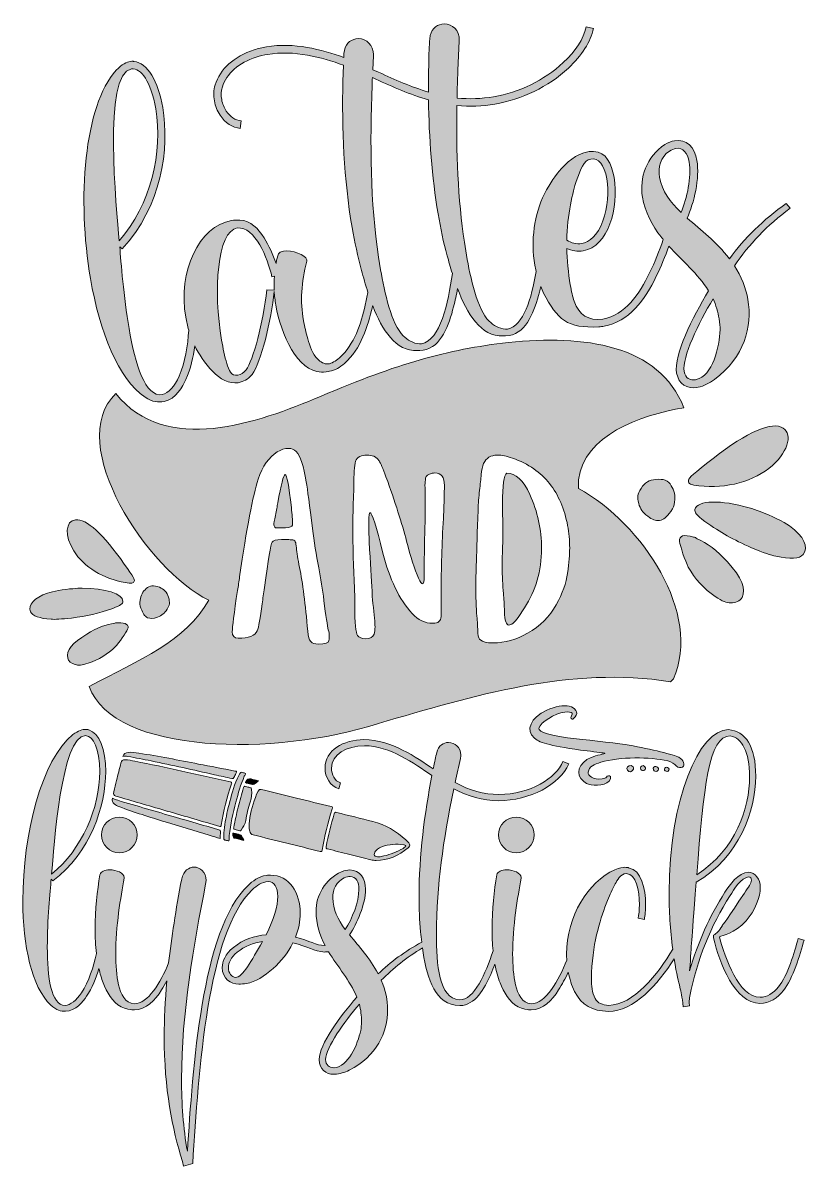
# Model space of a CAD drawing. Header units: inches. Extents: x 233 to 850, y -988 to -91.
import ezdxf

# ---------------------------------------------------------------- set-up
doc = ezdxf.new("R2010")
doc.units = ezdxf.units.IN
doc.header["$MEASUREMENT"] = 0
doc.layers.add('Layer 1', color=7, linetype='Continuous')

# ---------------------------------------------------------------- blocks, each defined once
blk = doc.blocks.new('block 4')
at = {"layer": 'Layer 1', "true_color": 0xbe1e2f}
h = blk.add_hatch(color=242, dxfattribs=at)
h.dxf.hatch_style = 2
edge = h.paths.add_edge_path()
edge.add_spline(control_points=[(311.18, -666.71), (312.04, -664.56), (313.52, -663.7), (315.41, -663.53), (318.22, -663.27), (320.97, -663.81), (323.72, -664.21), (339.48, -666.5), (355.07, -669.65), (370.69, -672.7), (380.19, -674.55), (389.69, -676.36), (399.2, -678.2), (400.91, -678.53), (400.89, -678.51), (400.07, -680.02), (399.5, -681.1), (398.9, -682.18), (398.47, -683.32), (398.14, -684.21), (397.7, -684.33), (396.87, -684.14), (392.31, -683.09), (387.73, -682.11), (383.16, -681.07), (366.6, -677.33), (350.02, -673.69), (333.4, -670.25), (327.35, -668.99), (321.26, -667.88), (315.18, -666.72), (313.93, -666.48), (312.65, -666.47), (311.18, -666.71)], knot_values=[0, 0, 0, 0, 1, 1, 1, 2, 2, 2, 3, 3, 3, 4, 4, 4, 5, 5, 5, 6, 6, 6, 7, 7, 7, 8, 8, 8, 9, 9, 9, 10, 10, 10, 11, 11, 11, 11], degree=3, periodic=1)
h = blk.add_hatch(color=242, dxfattribs=at)
h.dxf.hatch_style = 2
edge = h.paths.add_edge_path()
edge.add_spline(control_points=[(346.65, -709.86), (333.75, -706.09), (320.85, -702.31), (307.95, -698.53), (307.23, -698.32), (306.5, -698.12), (305.8, -697.86), (304.02, -697.2), (303.62, -696.43), (304.08, -694.53), (304.81, -691.53), (305.56, -688.54), (306.31, -685.54), (307.44, -681), (308.56, -676.46), (309.69, -671.93), (310.21, -669.88), (310.93, -669.29), (312.98, -669.3), (315.61, -669.31), (318.15, -670.03), (320.7, -670.52), (333.03, -672.89), (345.31, -675.52), (357.58, -678.22), (370.27, -681.01), (382.95, -683.87), (395.65, -686.66), (396.72, -686.9), (396.95, -687.16), (396.56, -688.32), (392.98, -698.87), (390.32, -709.66), (388.51, -720.66), (388.39, -721.44), (388.4, -722.02), (387.27, -721.69), (373.74, -717.71), (360.2, -713.78), (346.65, -709.84), (346.65, -709.85), (346.65, -709.86), (346.65, -709.86)], knot_values=[0, 0, 0, 0, 1, 1, 1, 2, 2, 2, 3, 3, 3, 4, 4, 4, 5, 5, 5, 6, 6, 6, 7, 7, 7, 8, 8, 8, 9, 9, 9, 10, 10, 10, 11, 11, 11, 12, 12, 12, 13, 13, 13, 14, 14, 14, 14], degree=3, periodic=1)
h = blk.add_hatch(color=242, dxfattribs=at)
h.dxf.hatch_style = 2
edge = h.paths.add_edge_path()
edge.add_spline(control_points=[(394.6, -704.49), (396.3, -697.97), (398.12, -690.93), (400.96, -684.23), (401.57, -682.8), (402.28, -681.44), (403.1, -680.14), (403.63, -679.31), (404.22, -678.94), (405.19, -679.32), (405.97, -679.62), (407.17, -679.54), (407.51, -680.08), (407.9, -680.71), (406.94, -681.55), (406.61, -682.32), (403.7, -688.86), (401.85, -695.75), (400.07, -702.65), (397.83, -711.31), (395.69, -720), (394.76, -728.92), (394.64, -730.09), (394.63, -731.27), (394.61, -732.45), (394.61, -733), (394.45, -733.19), (393.91, -733.04), (393.06, -732.81), (392.2, -732.6), (391.34, -732.4), (390.52, -732.21), (390.58, -731.48), (390.51, -730.88), (390.22, -728.07), (390.54, -725.27), (390.93, -722.48), (391.75, -716.59), (393.07, -710.79), (394.6, -704.49)], knot_values=[0, 0, 0, 0, 1, 1, 1, 2, 2, 2, 3, 3, 3, 4, 4, 4, 5, 5, 5, 6, 6, 6, 7, 7, 7, 8, 8, 8, 9, 9, 9, 10, 10, 10, 11, 11, 11, 12, 12, 12, 13, 13, 13, 13], degree=3, periodic=1)
h = blk.add_hatch(color=242, dxfattribs=at)
h.dxf.hatch_style = 2
edge = h.paths.add_edge_path()
edge.add_spline(control_points=[(401.77, -706.66), (403.13, -701.49), (404.49, -696.31), (406.07, -691.2), (406.37, -690.24), (406.74, -689.98), (407.67, -690.29), (408.76, -690.64), (409.88, -690.92), (411.01, -691.11), (411.94, -691.28), (412.25, -691.69), (412.34, -692.69), (412.64, -696.07), (412.39, -699.31), (411.25, -702.57), (409.6, -707.28), (408.53, -712.17), (407.75, -717.1), (407.29, -720.07), (405.45, -722.26), (404.12, -724.75), (403.86, -725.23), (403.48, -725.13), (403.08, -725.03), (401.84, -724.72), (400.61, -724.35), (399.35, -724.12), (398.35, -723.94), (398.1, -723.53), (398.3, -722.48), (399.33, -717.18), (400.53, -711.92), (401.77, -706.66)], knot_values=[0, 0, 0, 0, 1, 1, 1, 2, 2, 2, 3, 3, 3, 4, 4, 4, 5, 5, 5, 6, 6, 6, 7, 7, 7, 8, 8, 8, 9, 9, 9, 10, 10, 10, 11, 11, 11, 11], degree=3, periodic=1)
h = blk.add_hatch(color=242, dxfattribs=at)
h.dxf.hatch_style = 2
edge = h.paths.add_edge_path()
edge.add_spline(control_points=[(417.68, -686.1), (416.48, -686.97), (415.35, -687.77), (414.24, -688.61), (413.84, -688.91), (413.45, -688.92), (413, -688.8), (411.46, -688.4), (409.92, -688), (408.37, -687.66), (407.62, -687.49), (407.42, -687.19), (407.77, -686.46), (408.66, -684.62), (409.97, -683.95), (411.85, -684.42), (413.69, -684.88), (415.53, -685.34), (417.37, -685.81), (417.44, -685.83), (417.49, -685.92), (417.68, -686.1)], knot_values=[0, 0, 0, 0, 1, 1, 1, 2, 2, 2, 3, 3, 3, 4, 4, 4, 5, 5, 5, 6, 6, 6, 7, 7, 7, 7], degree=3, periodic=1)
h = blk.add_hatch(color=242, dxfattribs=at)
h.dxf.hatch_style = 2
edge = h.paths.add_edge_path()
edge.add_spline(control_points=[(303, -699.49), (304.4, -700.4), (305.81, -700.77), (307.21, -701.18), (322.32, -705.59), (337.42, -710.01), (352.53, -714.42), (363.91, -717.74), (375.28, -721.06), (386.67, -724.32), (387.77, -724.63), (388, -725.08), (387.88, -726.19), (387.7, -727.81), (387.77, -729.44), (387.73, -731.23), (384.83, -730.35), (381.97, -729.49), (379.1, -728.63), (367.6, -725.14), (356.08, -721.68), (344.59, -718.14), (332.38, -714.37), (320.13, -710.72), (308.21, -706.07), (306.89, -705.56), (305.6, -704.97), (304.52, -704.02), (303.21, -702.88), (302.71, -701.43), (303, -699.49)], knot_values=[0, 0, 0, 0, 1, 1, 1, 2, 2, 2, 3, 3, 3, 4, 4, 4, 5, 5, 5, 6, 6, 6, 7, 7, 7, 8, 8, 8, 9, 9, 9, 10, 10, 10, 10], degree=3, periodic=1)
h = blk.add_hatch(color=242, dxfattribs=at)
h.dxf.hatch_style = 2
edge = h.paths.add_edge_path()
edge.add_spline(control_points=[(447.45, -699.43), (456.54, -701.69), (465.63, -703.97), (474.74, -706.17), (475.93, -706.46), (476.08, -706.86), (475.69, -707.98), (472.1, -718.53), (469.44, -729.31), (467.67, -740.31), (467.48, -741.47), (467.1, -741.63), (466.04, -741.37), (448.59, -737), (431.13, -732.65), (413.66, -728.37), (412.02, -727.97), (411.28, -727.01), (410.87, -725.54), (410.13, -722.88), (410.22, -720.15), (410.59, -717.45), (411.58, -710.18), (413.45, -703.13), (416.29, -696.36), (418.06, -692.14), (418.16, -692.16), (422.48, -693.23), (430.8, -695.29), (439.12, -697.36), (447.45, -699.43)], knot_values=[0, 0, 0, 0, 1, 1, 1, 2, 2, 2, 3, 3, 3, 4, 4, 4, 5, 5, 5, 6, 6, 6, 7, 7, 7, 8, 8, 8, 9, 9, 9, 10, 10, 10, 10], degree=3, periodic=1)
h = blk.add_hatch(color=242, dxfattribs=at)
h.dxf.hatch_style = 2
edge = h.paths.add_edge_path()
edge.add_spline(control_points=[(489.42, -743.72), (483.58, -742.27), (477.75, -740.8), (471.91, -739.39), (470.9, -739.15), (470.57, -738.86), (470.78, -737.7), (472.41, -728.89), (474.56, -720.22), (477.25, -711.68), (477.56, -710.68), (477.92, -710.44), (478.92, -710.69), (488.48, -713.1), (498.07, -715.39), (507.61, -717.86), (517.42, -720.41), (525.96, -725.39), (533.45, -732.26), (534.53, -733.26), (535.5, -734.36), (536.34, -735.59), (536.75, -736.2), (536.77, -736.74), (536.25, -737.29), (535.92, -737.65), (535.63, -738.07), (535.25, -738.39), (527.93, -744.61), (519.67, -748.33), (510.08, -748.39), (508.71, -748.4), (507.35, -748.18), (506.02, -747.84), (500.49, -746.46), (494.95, -745.09), (489.42, -743.72)], knot_values=[0, 0, 0, 0, 1, 1, 1, 2, 2, 2, 3, 3, 3, 4, 4, 4, 5, 5, 5, 6, 6, 6, 7, 7, 7, 8, 8, 8, 9, 9, 9, 10, 10, 10, 11, 11, 11, 12, 12, 12, 12], degree=3, periodic=1)
edge = h.paths.add_edge_path()
edge.add_spline(control_points=[(531.7, -736.05), (525.92, -735.28), (520.23, -735.66), (514.67, -737.66), (513.37, -738.13), (512.14, -738.77), (511.04, -739.65), (509.96, -740.51), (509.11, -741.55), (508.74, -742.92), (508.42, -744.18), (508.84, -744.93), (510.06, -745.28), (511.41, -745.67), (512.79, -745.52), (514.14, -745.29), (519.53, -744.36), (524.59, -742.43), (529.46, -739.9), (530.65, -739.28), (531.79, -738.58), (532.84, -737.71), (533.63, -737.06), (533.44, -736.6), (532.59, -736.28), (532.31, -736.17), (532, -736.12), (531.7, -736.05)], knot_values=[0, 0, 0, 0, 1, 1, 1, 2, 2, 2, 3, 3, 3, 4, 4, 4, 5, 5, 5, 6, 6, 6, 7, 7, 7, 8, 8, 8, 9, 9, 9, 9], degree=3, periodic=1)
h = blk.add_hatch(color=242, dxfattribs=at)
h.dxf.hatch_style = 2
edge = h.paths.add_edge_path()
edge.add_spline(control_points=[(405.87, -732.62), (403.48, -732.03), (401.09, -731.46), (398.71, -730.83), (397.89, -730.61), (397.18, -727.79), (397.69, -727.09), (397.9, -726.8), (398.16, -726.9), (398.4, -726.96), (400.03, -727.36), (401.66, -727.77), (403.29, -728.17), (403.67, -728.26), (403.85, -728.54), (404.05, -728.85), (404.79, -729.97), (405.53, -731.08), (406.28, -732.2), (406.14, -732.34), (406.01, -732.48), (405.87, -732.62)], knot_values=[0, 0, 0, 0, 1, 1, 1, 2, 2, 2, 3, 3, 3, 4, 4, 4, 5, 5, 5, 6, 6, 6, 7, 7, 7, 7], degree=3, periodic=1)
at = {"layer": 'Layer 1', "lineweight": 0}
for points, knots in [([(311.18, -666.71), (312.04, -664.56), (313.52, -663.7), (315.41, -663.53), (318.22, -663.27), (320.97, -663.81), (323.72, -664.21), (339.48, -666.5), (355.07, -669.65), (370.69, -672.7), (380.19, -674.55), (389.69, -676.36), (399.2, -678.2), (400.91, -678.53), (400.89, -678.51), (400.07, -680.02), (399.5, -681.1), (398.9, -682.18), (398.47, -683.32), (398.14, -684.21), (397.7, -684.33), (396.87, -684.14), (392.31, -683.09), (387.73, -682.11), (383.16, -681.07), (366.6, -677.33), (350.02, -673.69), (333.4, -670.25), (327.35, -668.99), (321.26, -667.88), (315.18, -666.72), (313.93, -666.48), (312.65, -666.47), (311.18, -666.71)], [0, 0, 0, 0, 1, 1, 1, 2, 2, 2, 3, 3, 3, 4, 4, 4, 5, 5, 5, 6, 6, 6, 7, 7, 7, 8, 8, 8, 9, 9, 9, 10, 10, 10, 11, 11, 11, 11]), ([(346.65, -709.86), (333.75, -706.09), (320.85, -702.31), (307.95, -698.53), (307.23, -698.32), (306.5, -698.12), (305.8, -697.86), (304.02, -697.2), (303.62, -696.43), (304.08, -694.53), (304.81, -691.53), (305.56, -688.54), (306.31, -685.54), (307.44, -681), (308.56, -676.46), (309.69, -671.93), (310.21, -669.88), (310.93, -669.29), (312.98, -669.3), (315.61, -669.31), (318.15, -670.03), (320.7, -670.52), (333.03, -672.89), (345.31, -675.52), (357.58, -678.22), (370.27, -681.01), (382.95, -683.87), (395.65, -686.66), (396.72, -686.9), (396.95, -687.16), (396.56, -688.32), (392.98, -698.87), (390.32, -709.66), (388.51, -720.66), (388.39, -721.44), (388.4, -722.02), (387.27, -721.69), (373.74, -717.71), (360.2, -713.78), (346.65, -709.84), (346.65, -709.85), (346.65, -709.86), (346.65, -709.86)], [0, 0, 0, 0, 1, 1, 1, 2, 2, 2, 3, 3, 3, 4, 4, 4, 5, 5, 5, 6, 6, 6, 7, 7, 7, 8, 8, 8, 9, 9, 9, 10, 10, 10, 11, 11, 11, 12, 12, 12, 13, 13, 13, 14, 14, 14, 14]), ([(394.6, -704.49), (396.3, -697.97), (398.12, -690.93), (400.96, -684.23), (401.57, -682.8), (402.28, -681.44), (403.1, -680.14), (403.63, -679.31), (404.22, -678.94), (405.19, -679.32), (405.97, -679.62), (407.17, -679.54), (407.51, -680.08), (407.9, -680.71), (406.94, -681.55), (406.61, -682.32), (403.7, -688.86), (401.85, -695.75), (400.07, -702.65), (397.83, -711.31), (395.69, -720), (394.76, -728.92), (394.64, -730.09), (394.63, -731.27), (394.61, -732.45), (394.61, -733), (394.45, -733.19), (393.91, -733.04), (393.06, -732.81), (392.2, -732.6), (391.34, -732.4), (390.52, -732.21), (390.58, -731.48), (390.51, -730.88), (390.22, -728.07), (390.54, -725.27), (390.93, -722.48), (391.75, -716.59), (393.07, -710.79), (394.6, -704.49)], [0, 0, 0, 0, 1, 1, 1, 2, 2, 2, 3, 3, 3, 4, 4, 4, 5, 5, 5, 6, 6, 6, 7, 7, 7, 8, 8, 8, 9, 9, 9, 10, 10, 10, 11, 11, 11, 12, 12, 12, 13, 13, 13, 13]), ([(401.77, -706.66), (403.13, -701.49), (404.49, -696.31), (406.07, -691.2), (406.37, -690.24), (406.74, -689.98), (407.67, -690.29), (408.76, -690.64), (409.88, -690.92), (411.01, -691.11), (411.94, -691.28), (412.25, -691.69), (412.34, -692.69), (412.64, -696.07), (412.39, -699.31), (411.25, -702.57), (409.6, -707.28), (408.53, -712.17), (407.75, -717.1), (407.29, -720.07), (405.45, -722.26), (404.12, -724.75), (403.86, -725.23), (403.48, -725.13), (403.08, -725.03), (401.84, -724.72), (400.61, -724.35), (399.35, -724.12), (398.35, -723.94), (398.1, -723.53), (398.3, -722.48), (399.33, -717.18), (400.53, -711.92), (401.77, -706.66)], [0, 0, 0, 0, 1, 1, 1, 2, 2, 2, 3, 3, 3, 4, 4, 4, 5, 5, 5, 6, 6, 6, 7, 7, 7, 8, 8, 8, 9, 9, 9, 10, 10, 10, 11, 11, 11, 11]), ([(417.68, -686.1), (416.48, -686.97), (415.35, -687.77), (414.24, -688.61), (413.84, -688.91), (413.45, -688.92), (413, -688.8), (411.46, -688.4), (409.92, -688), (408.37, -687.66), (407.62, -687.49), (407.42, -687.19), (407.77, -686.46), (408.66, -684.62), (409.97, -683.95), (411.85, -684.42), (413.69, -684.88), (415.53, -685.34), (417.37, -685.81), (417.44, -685.83), (417.49, -685.92), (417.68, -686.1)], [0, 0, 0, 0, 1, 1, 1, 2, 2, 2, 3, 3, 3, 4, 4, 4, 5, 5, 5, 6, 6, 6, 7, 7, 7, 7]), ([(303, -699.49), (304.4, -700.4), (305.81, -700.77), (307.21, -701.18), (322.32, -705.59), (337.42, -710.01), (352.53, -714.42), (363.91, -717.74), (375.28, -721.06), (386.67, -724.32), (387.77, -724.63), (388, -725.08), (387.88, -726.19), (387.7, -727.81), (387.77, -729.44), (387.73, -731.23), (384.83, -730.35), (381.97, -729.49), (379.1, -728.63), (367.6, -725.14), (356.08, -721.68), (344.59, -718.14), (332.38, -714.37), (320.13, -710.72), (308.21, -706.07), (306.89, -705.56), (305.6, -704.97), (304.52, -704.02), (303.21, -702.88), (302.71, -701.43), (303, -699.49)], [0, 0, 0, 0, 1, 1, 1, 2, 2, 2, 3, 3, 3, 4, 4, 4, 5, 5, 5, 6, 6, 6, 7, 7, 7, 8, 8, 8, 9, 9, 9, 10, 10, 10, 10]), ([(447.45, -699.43), (456.54, -701.69), (465.63, -703.97), (474.74, -706.17), (475.93, -706.46), (476.08, -706.86), (475.69, -707.98), (472.1, -718.53), (469.44, -729.31), (467.67, -740.31), (467.48, -741.47), (467.1, -741.63), (466.04, -741.37), (448.59, -737), (431.13, -732.65), (413.66, -728.37), (412.02, -727.97), (411.28, -727.01), (410.87, -725.54), (410.13, -722.88), (410.22, -720.15), (410.59, -717.45), (411.58, -710.18), (413.45, -703.13), (416.29, -696.36), (418.06, -692.14), (418.16, -692.16), (422.48, -693.23), (430.8, -695.29), (439.12, -697.36), (447.45, -699.43)], [0, 0, 0, 0, 1, 1, 1, 2, 2, 2, 3, 3, 3, 4, 4, 4, 5, 5, 5, 6, 6, 6, 7, 7, 7, 8, 8, 8, 9, 9, 9, 10, 10, 10, 10]), ([(489.42, -743.72), (483.58, -742.27), (477.75, -740.8), (471.91, -739.39), (470.9, -739.15), (470.57, -738.86), (470.78, -737.7), (472.41, -728.89), (474.56, -720.22), (477.25, -711.68), (477.56, -710.68), (477.92, -710.44), (478.92, -710.69), (488.48, -713.1), (498.07, -715.39), (507.61, -717.86), (517.42, -720.41), (525.96, -725.39), (533.45, -732.26), (534.53, -733.26), (535.5, -734.36), (536.34, -735.59), (536.75, -736.2), (536.77, -736.74), (536.25, -737.29), (535.92, -737.65), (535.63, -738.07), (535.25, -738.39), (527.93, -744.61), (519.67, -748.33), (510.08, -748.39), (508.71, -748.4), (507.35, -748.18), (506.02, -747.84), (500.49, -746.46), (494.95, -745.09), (489.42, -743.72)], [0, 0, 0, 0, 1, 1, 1, 2, 2, 2, 3, 3, 3, 4, 4, 4, 5, 5, 5, 6, 6, 6, 7, 7, 7, 8, 8, 8, 9, 9, 9, 10, 10, 10, 11, 11, 11, 12, 12, 12, 12]), ([(405.87, -732.62), (403.48, -732.03), (401.09, -731.46), (398.71, -730.83), (397.89, -730.61), (397.18, -727.79), (397.69, -727.09), (397.9, -726.8), (398.16, -726.9), (398.4, -726.96), (400.03, -727.36), (401.66, -727.77), (403.29, -728.17), (403.67, -728.26), (403.85, -728.54), (404.05, -728.85), (404.79, -729.97), (405.53, -731.08), (406.28, -732.2), (406.14, -732.34), (406.01, -732.48), (405.87, -732.62)], [0, 0, 0, 0, 1, 1, 1, 2, 2, 2, 3, 3, 3, 4, 4, 4, 5, 5, 5, 6, 6, 6, 7, 7, 7, 7]), ([(531.7, -736.05), (525.92, -735.28), (520.23, -735.66), (514.67, -737.66), (513.37, -738.13), (512.14, -738.77), (511.04, -739.65), (509.96, -740.51), (509.11, -741.55), (508.74, -742.92), (508.42, -744.18), (508.84, -744.93), (510.06, -745.28), (511.41, -745.67), (512.79, -745.52), (514.14, -745.29), (519.53, -744.36), (524.59, -742.43), (529.46, -739.9), (530.65, -739.28), (531.79, -738.58), (532.84, -737.71), (533.63, -737.06), (533.44, -736.6), (532.59, -736.28), (532.31, -736.17), (532, -736.12), (531.7, -736.05)], [0, 0, 0, 0, 1, 1, 1, 2, 2, 2, 3, 3, 3, 4, 4, 4, 5, 5, 5, 6, 6, 6, 7, 7, 7, 8, 8, 8, 9, 9, 9, 9])]:
    blk.add_open_spline(points, degree=3, knots=knots, dxfattribs=at)
blk = doc.blocks.new('block 5')
at = {"layer": 'Layer 1', "true_color": 0x030405}
h = blk.add_hatch(color=178, dxfattribs=at)
h.dxf.hatch_style = 2
edge = h.paths.add_edge_path()
edge.add_spline(control_points=[(841.33, -809.72), (838.61, -820.3), (833.02, -838.9), (826.06, -847.52), (821.98, -852.81), (816.69, -855.83), (811.55, -855.83), (794.76, -855.53), (783.88, -825.29), (779.65, -808.36), (781.91, -807.45), (791.29, -805.79), (800.51, -795.81), (807.62, -787.95), (811.7, -777.06), (811.7, -769.5), (811.7, -763.31), (807.62, -757.71), (802.47, -757.71), (794.31, -757.86), (787.66, -767.54), (783.88, -773.43), (771.93, -792.03), (762.56, -812.9), (756.21, -834.97), (758.02, -809.57), (757.12, -818.94), (761.35, -765.57), (795.22, -745.77), (808.07, -709.48), (808.07, -682.27), (808.07, -658.83), (800.21, -646.74), (786.6, -645.68), (763.62, -645.68), (740.03, -700.41), (740.03, -773.74), (740.03, -787.93), (740.95, -802.81), (742.88, -818.07), (731.69, -837.62), (711.81, -862.18), (692.7, -862.18), (687.72, -861.88), (684.09, -860.67), (681.97, -856.74), (679.7, -852.2), (679.1, -846.61), (679.1, -841.47), (679.4, -814.56), (685.75, -795.81), (690.59, -782.51), (693.61, -774.79), (693.91, -774.79), (697.84, -766.78), (699.21, -763.91), (701.93, -758.77), (706.46, -758.77), (714.32, -759.22), (716.74, -771.47), (716.74, -783.26), (716.74, -787.34), (716.29, -791.12), (715.84, -793.85), (715.84, -793.85), (720.68, -794.75), (720.68, -794.75), (721.28, -791.43), (721.58, -787.34), (721.58, -783.11), (721.58, -770.41), (718.41, -756.2), (708.28, -754.08), (707.82, -754.08), (706.92, -753.78), (705.4, -753.78), (703.74, -753.78), (701.17, -754.23), (697.39, -755.75), (676.53, -765.12), (659.59, -792.18), (659.59, -821.97), (659.59, -823.52), (659.65, -825.06), (659.74, -826.61), (653.43, -842.73), (643.14, -860.97), (631.77, -860.97), (624.66, -860.52), (621.19, -853.41), (619.52, -846.01), (617.86, -838.9), (617.26, -830.58), (617.26, -821.97), (617.26, -800.5), (621.19, -776.91), (623.91, -762.4), (623.91, -762.4), (623.91, -761.79), (623.91, -761.79), (623.91, -758.16), (617.86, -755.75), (612.57, -755.75), (608.79, -755.75), (605.46, -756.96), (604.86, -759.68), (602.74, -771.92), (601.08, -787.19), (601.08, -802.16), (601.08, -807.97), (601.32, -813.78), (601.88, -819.4), (596, -837.12), (587.16, -857.95), (575.52, -857.95), (559.19, -856.74), (557.38, -829.83), (557.38, -806.24), (557.98, -766.48), (562.37, -734.12), (571.14, -692.09), (582.33, -698.14), (593.36, -701.47), (606.52, -701.47), (630.25, -701.47), (654.75, -688.77), (661.25, -672.59), (661.25, -672.59), (656.71, -670.78), (656.71, -670.78), (651.57, -683.63), (630.71, -696.63), (606.52, -696.63), (594.57, -696.63), (583.39, -693.3), (572.2, -687.26), (573.71, -679.85), (574.77, -675.16), (576.28, -668.36), (576.43, -667.45), (576.58, -666.54), (576.58, -665.64), (576.58, -659.44), (571.74, -655.81), (566.91, -655.81), (562.97, -655.81), (559.04, -658.23), (557.68, -663.67), (556.77, -667.3), (556.17, -670.47), (554.96, -676.52), (541.66, -667.6), (522, -653.54), (500.53, -653.54), (484.35, -653.54), (469.99, -662.01), (469.99, -675.92), (469.99, -683.02), (473.92, -690.13), (480.88, -692.09), (480.88, -692.09), (482.09, -687.41), (482.09, -687.41), (477.55, -686.05), (474.98, -681.06), (474.98, -675.92), (474.98, -665.18), (486.93, -658.38), (500.84, -658.38), (520.94, -658.38), (539.69, -672.14), (553.9, -681.66), (548.16, -711.14), (543.77, -744.86), (543.77, -776.61), (543.77, -786.13), (544.08, -795.51), (544.98, -804.58), (545.24, -807.1), (545.52, -809.81), (545.85, -812.62), (532.91, -819.65), (521.07, -828.18), (511.72, -837.54), (505.06, -824.84), (496.75, -816.22), (489.19, -806.85), (495.08, -798.08), (501.74, -782.66), (501.74, -771.02), (501.74, -762.4), (497.5, -755.9), (489.49, -755.9), (487.52, -755.9), (485.26, -756.35), (482.99, -757.26), (469.84, -763.15), (462.88, -775.85), (462.88, -788.55), (462.88, -797.78), (465.87, -807.42), (470.05, -815.3), (469.92, -815.3), (469.8, -815.31), (469.68, -815.31), (462.57, -815.01), (458.34, -811.53), (446.7, -808.66), (449.27, -802.62), (450.48, -796.11), (450.48, -789.91), (450.48, -773.89), (442.01, -759.98), (427.19, -759.98), (426.13, -759.98), (425.08, -759.98), (423.87, -760.13), (417.97, -760.89), (412.83, -764.82), (409.5, -767.99), (372.76, -803.07), (366.26, -912.53), (361.88, -976.79), (358.7, -958.34), (357.34, -939.29), (357.34, -919.94), (357.34, -868.23), (366.87, -814.86), (376.24, -767.09), (376.24, -767.09), (376.54, -764.21), (376.54, -764.21), (376.54, -757.56), (371.86, -753.63), (367.17, -753.63), (363.09, -753.63), (358.85, -756.5), (357.49, -762.85), (352.77, -787.19), (349.42, -809.06), (347.21, -828.88), (340.84, -844.4), (330.99, -860.97), (320.15, -860.97), (313.04, -860.52), (309.56, -853.41), (307.9, -846.01), (306.23, -838.9), (305.63, -830.58), (305.63, -821.97), (305.63, -800.5), (309.56, -776.91), (312.28, -762.4), (312.28, -762.4), (312.28, -761.79), (312.28, -761.79), (312.28, -758.16), (306.23, -755.75), (300.94, -755.75), (297.16, -755.75), (293.84, -756.96), (293.23, -759.68), (291.12, -771.92), (289.45, -787.19), (289.45, -802.16), (289.45, -808.7), (289.76, -815.24), (290.48, -821.51), (288.16, -832.23), (284.7, -843.27), (278.72, -852.36), (274.94, -858.1), (270.1, -862.18), (265.86, -862.18), (254.83, -862.18), (251.95, -840.11), (251.95, -816.22), (251.95, -795.21), (254.07, -772.98), (254.98, -763), (254.98, -763), (256.19, -764.52), (256.19, -764.52), (285.97, -742.14), (297.76, -705.4), (297.76, -678.64), (297.76, -661.25), (292.77, -648.25), (284.46, -645.98), (284.01, -645.83), (284.01, -645.53), (281.89, -645.53), (279.77, -645.53), (276.45, -646.28), (272.06, -649.61), (247.57, -668.81), (232.75, -727.93), (232.75, -780.09), (232.75, -815.31), (239.56, -847.52), (254.67, -862.03), (259.06, -866.11), (262.54, -866.87), (266.32, -866.87), (274.18, -866.57), (280.08, -859.31), (282.8, -855.08), (287.11, -848.42), (290.17, -840.94), (292.44, -833.32), (293.32, -837.28), (294.43, -841.04), (295.8, -844.5), (298.68, -851.6), (303.06, -859.76), (309.86, -863.39), (309.86, -863.39), (310.01, -863.39), (310.01, -863.39), (313.04, -865.21), (318.18, -865.66), (318.18, -865.66), (318.18, -865.66), (320.3, -865.81), (320.3, -865.81), (329.37, -865.81), (336.78, -858.1), (341.61, -850.09), (343.09, -847.77), (344.47, -845.4), (345.79, -843), (344.38, -858.77), (343.73, -873.17), (343.73, -886.37), (343.73, -928.41), (350.08, -958.8), (357.95, -984.8), (357.95, -984.8), (358.85, -988.43), (358.85, -988.43), (358.85, -988.43), (366.11, -986.31), (366.11, -986.31), (370.8, -912.83), (377.75, -805.03), (412.83, -771.47), (416.46, -768.29), (420.24, -765.27), (425.53, -764.97), (430.06, -764.97), (432.79, -769.35), (432.79, -776.76), (432.79, -784.17), (430.06, -794.6), (423.71, -806.7), (414.49, -807.6), (405.42, -810.63), (398.01, -816.67), (391.66, -821.97), (389.24, -827.71), (389.24, -832.55), (389.24, -841.32), (396.05, -845.55), (402.25, -845.55), (404.06, -845.55), (406.03, -845.25), (408.29, -844.95), (415.55, -843.89), (421.9, -839.35), (429.31, -833.16), (435.66, -827.56), (440.5, -821.36), (444.73, -813.2), (456.83, -815.92), (460.91, -819.85), (469.68, -820.3), (470.68, -820.3), (471.71, -820.21), (472.74, -820.04), (479.96, -831.95), (489.35, -842.47), (494.93, -855.68), (481.63, -870.95), (465.45, -892.88), (465.45, -904.82), (465.45, -912.38), (470.59, -916.31), (476.79, -916.31), (476.79, -916.31), (477.55, -916.31), (477.55, -916.31), (481.48, -916.16), (485.41, -914.8), (488.89, -913.14), (510.51, -902.1), (519.12, -883.65), (519.12, -865.51), (519.12, -857.95), (517.46, -850.24), (514.14, -842.53), (523.42, -833.13), (534.07, -824.42), (546.42, -817.13), (549.12, -836.87), (554.88, -859.69), (572.05, -862.03), (572.05, -862.03), (575.83, -862.33), (575.83, -862.33), (587.92, -862.33), (595.03, -848.88), (600.02, -837.84), (601.22, -835.22), (602.32, -832.54), (603.35, -829.86), (604.33, -835.11), (605.66, -840.05), (607.43, -844.5), (610.3, -851.6), (614.69, -859.76), (621.49, -863.39), (621.49, -863.39), (621.64, -863.39), (621.64, -863.39), (624.66, -865.21), (629.81, -865.66), (629.81, -865.66), (629.81, -865.66), (631.92, -865.81), (631.92, -865.81), (640.99, -865.81), (648.4, -858.1), (653.24, -850.09), (656.09, -845.61), (658.65, -840.97), (660.92, -836.2), (661.93, -841.42), (663.55, -846.51), (665.94, -851.3), (671.39, -862.18), (679.55, -866.42), (692.55, -867.02), (712.12, -867.02), (731.59, -845.6), (743.95, -825.73), (748.51, -851.19), (749.12, -846.62), (751.22, -863.24), (751.22, -863.24), (756.06, -862.64), (756.06, -862.64), (756.06, -862.64), (755.91, -859.92), (755.91, -859.92), (755.91, -858.25), (756.06, -856.59), (756.36, -854.93), (761.96, -826.65), (772.84, -799.44), (787.96, -776), (790.98, -771.32), (796.58, -761.94), (802.47, -761.34), (803.99, -761.49), (804.74, -762.55), (804.74, -763.76), (804.59, -766.63), (802.47, -769.2), (799.15, -774.04), (787.05, -792.48), (781.61, -799.89), (781.61, -799.89), (778.89, -803.98), (777.98, -805.49), (774.96, -807.15), (774.96, -807.15), (774.81, -809.27), (774.81, -809.27), (779.95, -829.07), (791.59, -860.52), (811.4, -860.67), (818.8, -860.67), (825.46, -856.29), (829.84, -850.54), (837.25, -841.32), (842.99, -822.42), (846.02, -810.93), (846.02, -810.93), (841.33, -809.72), (841.33, -809.72)], knot_values=[0, 0, 0, 0, 1, 1, 1, 2, 2, 2, 3, 3, 3, 4, 4, 4, 5, 5, 5, 6, 6, 6, 7, 7, 7, 8, 8, 8, 9, 9, 9, 10, 10, 10, 11, 11, 11, 12, 12, 12, 13, 13, 13, 14, 14, 14, 15, 15, 15, 16, 16, 16, 17, 17, 17, 18, 18, 18, 19, 19, 19, 20, 20, 20, 21, 21, 21, 22, 22, 22, 23, 23, 23, 24, 24, 24, 25, 25, 25, 26, 26, 26, 27, 27, 27, 28, 28, 28, 29, 29, 29, 30, 30, 30, 31, 31, 31, 32, 32, 32, 33, 33, 33, 34, 34, 34, 35, 35, 35, 36, 36, 36, 37, 37, 37, 38, 38, 38, 39, 39, 39, 40, 40, 40, 41, 41, 41, 42, 42, 42, 43, 43, 43, 44, 44, 44, 45, 45, 45, 46, 46, 46, 47, 47, 47, 48, 48, 48, 49, 49, 49, 50, 50, 50, 51, 51, 51, 52, 52, 52, 53, 53, 53, 54, 54, 54, 55, 55, 55, 56, 56, 56, 57, 57, 57, 58, 58, 58, 59, 59, 59, 60, 60, 60, 61, 61, 61, 62, 62, 62, 63, 63, 63, 64, 64, 64, 65, 65, 65, 66, 66, 66, 67, 67, 67, 68, 68, 68, 69, 69, 69, 70, 70, 70, 71, 71, 71, 72, 72, 72, 73, 73, 73, 74, 74, 74, 75, 75, 75, 76, 76, 76, 77, 77, 77, 78, 78, 78, 79, 79, 79, 80, 80, 80, 81, 81, 81, 82, 82, 82, 83, 83, 83, 84, 84, 84, 85, 85, 85, 86, 86, 86, 87, 87, 87, 88, 88, 88, 89, 89, 89, 90, 90, 90, 91, 91, 91, 92, 92, 92, 93, 93, 93, 94, 94, 94, 95, 95, 95, 96, 96, 96, 97, 97, 97, 98, 98, 98, 99, 99, 99, 100, 100, 100, 101, 101, 101, 102, 102, 102, 103, 103, 103, 104, 104, 104, 105, 105, 105, 106, 106, 106, 107, 107, 107, 108, 108, 108, 109, 109, 109, 110, 110, 110, 111, 111, 111, 112, 112, 112, 113, 113, 113, 114, 114, 114, 115, 115, 115, 116, 116, 116, 117, 117, 117, 118, 118, 118, 119, 119, 119, 120, 120, 120, 121, 121, 121, 122, 122, 122, 123, 123, 123, 124, 124, 124, 125, 125, 125, 126, 126, 126, 127, 127, 127, 128, 128, 128, 129, 129, 129, 130, 130, 130, 131, 131, 131, 132, 132, 132, 133, 133, 133, 134, 134, 134, 135, 135, 135, 136, 136, 136, 137, 137, 137, 138, 138, 138, 139, 139, 139, 140, 140, 140, 141, 141, 141, 142, 142, 142, 143, 143, 143, 144, 144, 144, 145, 145, 145, 146, 146, 146, 147, 147, 147, 148, 148, 148, 149, 149, 149, 150, 150, 150, 151, 151, 151, 152, 152, 152, 153, 153, 153, 154, 154, 154, 155, 155, 155, 156, 156, 156, 157, 157, 157, 158, 158, 158, 159, 159, 159, 160, 160, 160, 161, 161, 161, 162, 162, 162, 163, 163, 163, 163], degree=3, periodic=1)
edge = h.paths.add_edge_path()
edge.add_spline(control_points=[(788.11, -650.52), (797.33, -652.33), (803.23, -663.06), (803.23, -682.72), (803.23, -706.91), (792.65, -739.87), (761.8, -759.68), (767.25, -691.49), (771.03, -650.52), (788.11, -650.52)], knot_values=[0, 0, 0, 0, 1, 1, 1, 2, 2, 2, 3, 3, 3, 3], degree=3, periodic=1)
edge = h.paths.add_edge_path()
edge.add_spline(control_points=[(282.04, -650.37), (288.09, -650.97), (293.08, -660.49), (293.08, -678.64), (293.08, -706.91), (279.32, -739.72), (255.28, -759.07), (257.25, -738.21), (262.69, -650.37), (282.04, -650.37)], knot_values=[0, 0, 0, 0, 1, 1, 1, 2, 2, 2, 3, 3, 3, 3], degree=3, periodic=1)
edge = h.paths.add_edge_path()
edge.add_spline(control_points=[(399.68, -840.26), (396.95, -840.26), (394.08, -836.78), (394.08, -832.4), (394.08, -828.92), (395.9, -824.69), (401.04, -820.45), (406.78, -815.62), (413.74, -813.05), (420.84, -811.99), (412.07, -827.26), (405.42, -840.26), (399.68, -840.26)], knot_values=[0, 0, 0, 0, 1, 1, 1, 2, 2, 2, 3, 3, 3, 4, 4, 4, 4], degree=3, periodic=1)
edge = h.paths.add_edge_path()
edge.add_spline(control_points=[(476.04, -777.82), (476.04, -771.02), (478.76, -764.97), (485.11, -762.1), (486.77, -761.34), (488.28, -761.04), (489.64, -761.04), (494.18, -761.04), (496.6, -765.27), (496.6, -771.17), (496.6, -780.99), (491.3, -794), (485.86, -802.62), (480.12, -794.75), (476.04, -786.89), (476.04, -777.82)], knot_values=[0, 0, 0, 0, 1, 1, 1, 2, 2, 2, 3, 3, 3, 4, 4, 4, 5, 5, 5, 5], degree=3, periodic=1)
edge = h.paths.add_edge_path()
edge.add_spline(control_points=[(497.96, -881.84), (495.69, -892.72), (488.13, -910.72), (477.24, -911.17), (477.24, -911.17), (476.79, -911.17), (476.79, -911.17), (473.31, -911.17), (470.44, -909.2), (470.44, -904.67), (470.44, -895.45), (485.11, -875.04), (496.9, -861.28), (498.11, -865.66), (498.56, -870.5), (498.56, -874.73), (498.56, -877.61), (498.41, -880.18), (497.96, -881.84)], knot_values=[0, 0, 0, 0, 1, 1, 1, 2, 2, 2, 3, 3, 3, 4, 4, 4, 5, 5, 5, 6, 6, 6, 6], degree=3, periodic=1)
h = blk.add_hatch(color=178, dxfattribs=at)
h.dxf.hatch_style = 2
edge = h.paths.add_edge_path()
edge.add_spline(control_points=[(308.5, -742.43), (316.21, -742.43), (322.56, -736.08), (322.56, -728.37), (322.56, -720.66), (316.21, -714.31), (308.5, -714.31), (300.79, -714.31), (294.44, -720.66), (294.44, -728.37), (294.44, -736.08), (300.79, -742.43), (308.5, -742.43)], knot_values=[0, 0, 0, 0, 1, 1, 1, 2, 2, 2, 3, 3, 3, 4, 4, 4, 4], degree=3, periodic=1)
h = blk.add_hatch(color=178, dxfattribs=at)
h.dxf.hatch_style = 2
edge = h.paths.add_edge_path()
edge.add_spline(control_points=[(606.07, -728.37), (606.07, -736.08), (612.42, -742.43), (620.13, -742.43), (627.84, -742.43), (634.19, -736.08), (634.19, -728.37), (634.19, -720.66), (627.84, -714.31), (620.13, -714.31), (612.42, -714.31), (606.07, -720.66), (606.07, -728.37)], knot_values=[0, 0, 0, 0, 1, 1, 1, 2, 2, 2, 3, 3, 3, 4, 4, 4, 4], degree=3, periodic=1)
at = {"layer": 'Layer 1', "lineweight": 0}
for points, knots in [([(841.33, -809.72), (838.61, -820.3), (833.02, -838.9), (826.06, -847.52), (821.98, -852.81), (816.69, -855.83), (811.55, -855.83), (794.76, -855.53), (783.88, -825.29), (779.65, -808.36), (781.91, -807.45), (791.29, -805.79), (800.51, -795.81), (807.62, -787.95), (811.7, -777.06), (811.7, -769.5), (811.7, -763.31), (807.62, -757.71), (802.47, -757.71), (794.31, -757.86), (787.66, -767.54), (783.88, -773.43), (771.93, -792.03), (762.56, -812.9), (756.21, -834.97), (758.02, -809.57), (757.12, -818.94), (761.35, -765.57), (795.22, -745.77), (808.07, -709.48), (808.07, -682.27), (808.07, -658.83), (800.21, -646.74), (786.6, -645.68), (763.62, -645.68), (740.03, -700.41), (740.03, -773.74), (740.03, -787.93), (740.95, -802.81), (742.88, -818.07), (731.69, -837.62), (711.81, -862.18), (692.7, -862.18), (687.72, -861.88), (684.09, -860.67), (681.97, -856.74), (679.7, -852.2), (679.1, -846.61), (679.1, -841.47), (679.4, -814.56), (685.75, -795.81), (690.59, -782.51), (693.61, -774.79), (693.91, -774.79), (697.84, -766.78), (699.21, -763.91), (701.93, -758.77), (706.46, -758.77), (714.32, -759.22), (716.74, -771.47), (716.74, -783.26), (716.74, -787.34), (716.29, -791.12), (715.84, -793.85), (715.84, -793.85), (720.68, -794.75), (720.68, -794.75), (721.28, -791.43), (721.58, -787.34), (721.58, -783.11), (721.58, -770.41), (718.41, -756.2), (708.28, -754.08), (707.82, -754.08), (706.92, -753.78), (705.4, -753.78), (703.74, -753.78), (701.17, -754.23), (697.39, -755.75), (676.53, -765.12), (659.59, -792.18), (659.59, -821.97), (659.59, -823.52), (659.65, -825.06), (659.74, -826.61), (653.43, -842.73), (643.14, -860.97), (631.77, -860.97), (624.66, -860.52), (621.19, -853.41), (619.52, -846.01), (617.86, -838.9), (617.26, -830.58), (617.26, -821.97), (617.26, -800.5), (621.19, -776.91), (623.91, -762.4), (623.91, -762.4), (623.91, -761.79), (623.91, -761.79), (623.91, -758.16), (617.86, -755.75), (612.57, -755.75), (608.79, -755.75), (605.46, -756.96), (604.86, -759.68), (602.74, -771.92), (601.08, -787.19), (601.08, -802.16), (601.08, -807.97), (601.32, -813.78), (601.88, -819.4), (596, -837.12), (587.16, -857.95), (575.52, -857.95), (559.19, -856.74), (557.38, -829.83), (557.38, -806.24), (557.98, -766.48), (562.37, -734.12), (571.14, -692.09), (582.33, -698.14), (593.36, -701.47), (606.52, -701.47), (630.25, -701.47), (654.75, -688.77), (661.25, -672.59), (661.25, -672.59), (656.71, -670.78), (656.71, -670.78), (651.57, -683.63), (630.71, -696.63), (606.52, -696.63), (594.57, -696.63), (583.39, -693.3), (572.2, -687.26), (573.71, -679.85), (574.77, -675.16), (576.28, -668.36), (576.43, -667.45), (576.58, -666.54), (576.58, -665.64), (576.58, -659.44), (571.74, -655.81), (566.91, -655.81), (562.97, -655.81), (559.04, -658.23), (557.68, -663.67), (556.77, -667.3), (556.17, -670.47), (554.96, -676.52), (541.66, -667.6), (522, -653.54), (500.53, -653.54), (484.35, -653.54), (469.99, -662.01), (469.99, -675.92), (469.99, -683.02), (473.92, -690.13), (480.88, -692.09), (480.88, -692.09), (482.09, -687.41), (482.09, -687.41), (477.55, -686.05), (474.98, -681.06), (474.98, -675.92), (474.98, -665.18), (486.93, -658.38), (500.84, -658.38), (520.94, -658.38), (539.69, -672.14), (553.9, -681.66), (548.16, -711.14), (543.77, -744.86), (543.77, -776.61), (543.77, -786.13), (544.08, -795.51), (544.98, -804.58), (545.24, -807.1), (545.52, -809.81), (545.85, -812.62), (532.91, -819.65), (521.07, -828.18), (511.72, -837.54), (505.06, -824.84), (496.75, -816.22), (489.19, -806.85), (495.08, -798.08), (501.74, -782.66), (501.74, -771.02), (501.74, -762.4), (497.5, -755.9), (489.49, -755.9), (487.52, -755.9), (485.26, -756.35), (482.99, -757.26), (469.84, -763.15), (462.88, -775.85), (462.88, -788.55), (462.88, -797.78), (465.87, -807.42), (470.05, -815.3), (469.92, -815.3), (469.8, -815.31), (469.68, -815.31), (462.57, -815.01), (458.34, -811.53), (446.7, -808.66), (449.27, -802.62), (450.48, -796.11), (450.48, -789.91), (450.48, -773.89), (442.01, -759.98), (427.19, -759.98), (426.13, -759.98), (425.08, -759.98), (423.87, -760.13), (417.97, -760.89), (412.83, -764.82), (409.5, -767.99), (372.76, -803.07), (366.26, -912.53), (361.88, -976.79), (358.7, -958.34), (357.34, -939.29), (357.34, -919.94), (357.34, -868.23), (366.87, -814.86), (376.24, -767.09), (376.24, -767.09), (376.54, -764.21), (376.54, -764.21), (376.54, -757.56), (371.86, -753.63), (367.17, -753.63), (363.09, -753.63), (358.85, -756.5), (357.49, -762.85), (352.77, -787.19), (349.42, -809.06), (347.21, -828.88), (340.84, -844.4), (330.99, -860.97), (320.15, -860.97), (313.04, -860.52), (309.56, -853.41), (307.9, -846.01), (306.23, -838.9), (305.63, -830.58), (305.63, -821.97), (305.63, -800.5), (309.56, -776.91), (312.28, -762.4), (312.28, -762.4), (312.28, -761.79), (312.28, -761.79), (312.28, -758.16), (306.23, -755.75), (300.94, -755.75), (297.16, -755.75), (293.84, -756.96), (293.23, -759.68), (291.12, -771.92), (289.45, -787.19), (289.45, -802.16), (289.45, -808.7), (289.76, -815.24), (290.48, -821.51), (288.16, -832.23), (284.7, -843.27), (278.72, -852.36), (274.94, -858.1), (270.1, -862.18), (265.86, -862.18), (254.83, -862.18), (251.95, -840.11), (251.95, -816.22), (251.95, -795.21), (254.07, -772.98), (254.98, -763), (254.98, -763), (256.19, -764.52), (256.19, -764.52), (285.97, -742.14), (297.76, -705.4), (297.76, -678.64), (297.76, -661.25), (292.77, -648.25), (284.46, -645.98), (284.01, -645.83), (284.01, -645.53), (281.89, -645.53), (279.77, -645.53), (276.45, -646.28), (272.06, -649.61), (247.57, -668.81), (232.75, -727.93), (232.75, -780.09), (232.75, -815.31), (239.56, -847.52), (254.67, -862.03), (259.06, -866.11), (262.54, -866.87), (266.32, -866.87), (274.18, -866.57), (280.08, -859.31), (282.8, -855.08), (287.11, -848.42), (290.17, -840.94), (292.44, -833.32), (293.32, -837.28), (294.43, -841.04), (295.8, -844.5), (298.68, -851.6), (303.06, -859.76), (309.86, -863.39), (309.86, -863.39), (310.01, -863.39), (310.01, -863.39), (313.04, -865.21), (318.18, -865.66), (318.18, -865.66), (318.18, -865.66), (320.3, -865.81), (320.3, -865.81), (329.37, -865.81), (336.78, -858.1), (341.61, -850.09), (343.09, -847.77), (344.47, -845.4), (345.79, -843), (344.38, -858.77), (343.73, -873.17), (343.73, -886.37), (343.73, -928.41), (350.08, -958.8), (357.95, -984.8), (357.95, -984.8), (358.85, -988.43), (358.85, -988.43), (358.85, -988.43), (366.11, -986.31), (366.11, -986.31), (370.8, -912.83), (377.75, -805.03), (412.83, -771.47), (416.46, -768.29), (420.24, -765.27), (425.53, -764.97), (430.06, -764.97), (432.79, -769.35), (432.79, -776.76), (432.79, -784.17), (430.06, -794.6), (423.71, -806.7), (414.49, -807.6), (405.42, -810.63), (398.01, -816.67), (391.66, -821.97), (389.24, -827.71), (389.24, -832.55), (389.24, -841.32), (396.05, -845.55), (402.25, -845.55), (404.06, -845.55), (406.03, -845.25), (408.29, -844.95), (415.55, -843.89), (421.9, -839.35), (429.31, -833.16), (435.66, -827.56), (440.5, -821.36), (444.73, -813.2), (456.83, -815.92), (460.91, -819.85), (469.68, -820.3), (470.68, -820.3), (471.71, -820.21), (472.74, -820.04), (479.96, -831.95), (489.35, -842.47), (494.93, -855.68), (481.63, -870.95), (465.45, -892.88), (465.45, -904.82), (465.45, -912.38), (470.59, -916.31), (476.79, -916.31), (476.79, -916.31), (477.55, -916.31), (477.55, -916.31), (481.48, -916.16), (485.41, -914.8), (488.89, -913.14), (510.51, -902.1), (519.12, -883.65), (519.12, -865.51), (519.12, -857.95), (517.46, -850.24), (514.14, -842.53), (523.42, -833.13), (534.07, -824.42), (546.42, -817.13), (549.12, -836.87), (554.88, -859.69), (572.05, -862.03), (572.05, -862.03), (575.83, -862.33), (575.83, -862.33), (587.92, -862.33), (595.03, -848.88), (600.02, -837.84), (601.22, -835.22), (602.32, -832.54), (603.35, -829.86), (604.33, -835.11), (605.66, -840.05), (607.43, -844.5), (610.3, -851.6), (614.69, -859.76), (621.49, -863.39), (621.49, -863.39), (621.64, -863.39), (621.64, -863.39), (624.66, -865.21), (629.81, -865.66), (629.81, -865.66), (629.81, -865.66), (631.92, -865.81), (631.92, -865.81), (640.99, -865.81), (648.4, -858.1), (653.24, -850.09), (656.09, -845.61), (658.65, -840.97), (660.92, -836.2), (661.93, -841.42), (663.55, -846.51), (665.94, -851.3), (671.39, -862.18), (679.55, -866.42), (692.55, -867.02), (712.12, -867.02), (731.59, -845.6), (743.95, -825.73), (748.51, -851.19), (749.12, -846.62), (751.22, -863.24), (751.22, -863.24), (756.06, -862.64), (756.06, -862.64), (756.06, -862.64), (755.91, -859.92), (755.91, -859.92), (755.91, -858.25), (756.06, -856.59), (756.36, -854.93), (761.96, -826.65), (772.84, -799.44), (787.96, -776), (790.98, -771.32), (796.58, -761.94), (802.47, -761.34), (803.99, -761.49), (804.74, -762.55), (804.74, -763.76), (804.59, -766.63), (802.47, -769.2), (799.15, -774.04), (787.05, -792.48), (781.61, -799.89), (781.61, -799.89), (778.89, -803.98), (777.98, -805.49), (774.96, -807.15), (774.96, -807.15), (774.81, -809.27), (774.81, -809.27), (779.95, -829.07), (791.59, -860.52), (811.4, -860.67), (818.8, -860.67), (825.46, -856.29), (829.84, -850.54), (837.25, -841.32), (842.99, -822.42), (846.02, -810.93), (846.02, -810.93), (841.33, -809.72), (841.33, -809.72)], [0, 0, 0, 0, 1, 1, 1, 2, 2, 2, 3, 3, 3, 4, 4, 4, 5, 5, 5, 6, 6, 6, 7, 7, 7, 8, 8, 8, 9, 9, 9, 10, 10, 10, 11, 11, 11, 12, 12, 12, 13, 13, 13, 14, 14, 14, 15, 15, 15, 16, 16, 16, 17, 17, 17, 18, 18, 18, 19, 19, 19, 20, 20, 20, 21, 21, 21, 22, 22, 22, 23, 23, 23, 24, 24, 24, 25, 25, 25, 26, 26, 26, 27, 27, 27, 28, 28, 28, 29, 29, 29, 30, 30, 30, 31, 31, 31, 32, 32, 32, 33, 33, 33, 34, 34, 34, 35, 35, 35, 36, 36, 36, 37, 37, 37, 38, 38, 38, 39, 39, 39, 40, 40, 40, 41, 41, 41, 42, 42, 42, 43, 43, 43, 44, 44, 44, 45, 45, 45, 46, 46, 46, 47, 47, 47, 48, 48, 48, 49, 49, 49, 50, 50, 50, 51, 51, 51, 52, 52, 52, 53, 53, 53, 54, 54, 54, 55, 55, 55, 56, 56, 56, 57, 57, 57, 58, 58, 58, 59, 59, 59, 60, 60, 60, 61, 61, 61, 62, 62, 62, 63, 63, 63, 64, 64, 64, 65, 65, 65, 66, 66, 66, 67, 67, 67, 68, 68, 68, 69, 69, 69, 70, 70, 70, 71, 71, 71, 72, 72, 72, 73, 73, 73, 74, 74, 74, 75, 75, 75, 76, 76, 76, 77, 77, 77, 78, 78, 78, 79, 79, 79, 80, 80, 80, 81, 81, 81, 82, 82, 82, 83, 83, 83, 84, 84, 84, 85, 85, 85, 86, 86, 86, 87, 87, 87, 88, 88, 88, 89, 89, 89, 90, 90, 90, 91, 91, 91, 92, 92, 92, 93, 93, 93, 94, 94, 94, 95, 95, 95, 96, 96, 96, 97, 97, 97, 98, 98, 98, 99, 99, 99, 100, 100, 100, 101, 101, 101, 102, 102, 102, 103, 103, 103, 104, 104, 104, 105, 105, 105, 106, 106, 106, 107, 107, 107, 108, 108, 108, 109, 109, 109, 110, 110, 110, 111, 111, 111, 112, 112, 112, 113, 113, 113, 114, 114, 114, 115, 115, 115, 116, 116, 116, 117, 117, 117, 118, 118, 118, 119, 119, 119, 120, 120, 120, 121, 121, 121, 122, 122, 122, 123, 123, 123, 124, 124, 124, 125, 125, 125, 126, 126, 126, 127, 127, 127, 128, 128, 128, 129, 129, 129, 130, 130, 130, 131, 131, 131, 132, 132, 132, 133, 133, 133, 134, 134, 134, 135, 135, 135, 136, 136, 136, 137, 137, 137, 138, 138, 138, 139, 139, 139, 140, 140, 140, 141, 141, 141, 142, 142, 142, 143, 143, 143, 144, 144, 144, 145, 145, 145, 146, 146, 146, 147, 147, 147, 148, 148, 148, 149, 149, 149, 150, 150, 150, 151, 151, 151, 152, 152, 152, 153, 153, 153, 154, 154, 154, 155, 155, 155, 156, 156, 156, 157, 157, 157, 158, 158, 158, 159, 159, 159, 160, 160, 160, 161, 161, 161, 162, 162, 162, 163, 163, 163, 163]), ([(282.04, -650.37), (288.09, -650.97), (293.08, -660.49), (293.08, -678.64), (293.08, -706.91), (279.32, -739.72), (255.28, -759.07), (257.25, -738.21), (262.69, -650.37), (282.04, -650.37)], [0, 0, 0, 0, 1, 1, 1, 2, 2, 2, 3, 3, 3, 3]), ([(788.11, -650.52), (797.33, -652.33), (803.23, -663.06), (803.23, -682.72), (803.23, -706.91), (792.65, -739.87), (761.8, -759.68), (767.25, -691.49), (771.03, -650.52), (788.11, -650.52)], [0, 0, 0, 0, 1, 1, 1, 2, 2, 2, 3, 3, 3, 3]), ([(308.5, -742.43), (316.21, -742.43), (322.56, -736.08), (322.56, -728.37), (322.56, -720.66), (316.21, -714.31), (308.5, -714.31), (300.79, -714.31), (294.44, -720.66), (294.44, -728.37), (294.44, -736.08), (300.79, -742.43), (308.5, -742.43)], [0, 0, 0, 0, 1, 1, 1, 2, 2, 2, 3, 3, 3, 4, 4, 4, 4]), ([(606.07, -728.37), (606.07, -736.08), (612.42, -742.43), (620.13, -742.43), (627.84, -742.43), (634.19, -736.08), (634.19, -728.37), (634.19, -720.66), (627.84, -714.31), (620.13, -714.31), (612.42, -714.31), (606.07, -720.66), (606.07, -728.37)], [0, 0, 0, 0, 1, 1, 1, 2, 2, 2, 3, 3, 3, 4, 4, 4, 4]), ([(476.04, -777.82), (476.04, -771.02), (478.76, -764.97), (485.11, -762.1), (486.77, -761.34), (488.28, -761.04), (489.64, -761.04), (494.18, -761.04), (496.6, -765.27), (496.6, -771.17), (496.6, -780.99), (491.3, -794), (485.86, -802.62), (480.12, -794.75), (476.04, -786.89), (476.04, -777.82)], [0, 0, 0, 0, 1, 1, 1, 2, 2, 2, 3, 3, 3, 4, 4, 4, 5, 5, 5, 5]), ([(399.68, -840.26), (396.95, -840.26), (394.08, -836.78), (394.08, -832.4), (394.08, -828.92), (395.9, -824.69), (401.04, -820.45), (406.78, -815.62), (413.74, -813.05), (420.84, -811.99), (412.07, -827.26), (405.42, -840.26), (399.68, -840.26)], [0, 0, 0, 0, 1, 1, 1, 2, 2, 2, 3, 3, 3, 4, 4, 4, 4]), ([(497.96, -881.84), (495.69, -892.72), (488.13, -910.72), (477.24, -911.17), (477.24, -911.17), (476.79, -911.17), (476.79, -911.17), (473.31, -911.17), (470.44, -909.2), (470.44, -904.67), (470.44, -895.45), (485.11, -875.04), (496.9, -861.28), (498.11, -865.66), (498.56, -870.5), (498.56, -874.73), (498.56, -877.61), (498.41, -880.18), (497.96, -881.84)], [0, 0, 0, 0, 1, 1, 1, 2, 2, 2, 3, 3, 3, 4, 4, 4, 5, 5, 5, 6, 6, 6, 6])]:
    blk.add_open_spline(points, degree=3, knots=knots, dxfattribs=at)
blk = doc.blocks.new('block 6')
at = {"layer": 'Layer 1', "lineweight": 0}
for points, knots in [([(669.04, -456.24), (669.04, -456.24), (669.04, -449.54), (669.04, -449.54), (673.5, -414.55), (716.69, -398.92), (751.67, -392.96), (732.31, -343.08), (672.73, -335.64), (613.93, -341.59), (564.78, -347.55), (527.56, -357.97), (466.52, -384.03), (416.65, -404.87), (345.18, -430.93), (305.73, -381.79), (264.78, -421.25), (331.01, -521), (378.66, -544.09), (360.8, -576.1), (324.32, -590.99), (284.87, -611.83), (304.23, -665.43), (431.54, -666.92), (511.94, -640.87), (585.64, -619.28), (663.07, -595.46), (741.24, -608.11), (741.24, -608.11), (743.47, -605.88), (743.47, -605.88), (765.79, -554.51), (719.65, -484.53), (669.04, -456.24)], [0, 0, 0, 0, 1, 1, 1, 2, 2, 2, 3, 3, 3, 4, 4, 4, 5, 5, 5, 6, 6, 6, 7, 7, 7, 8, 8, 8, 9, 9, 9, 10, 10, 10, 11, 11, 11, 11]), ([(473.02, -575.71), (472.74, -577.6), (469.99, -578.55), (464.8, -578.55), (462.06, -578.55), (459.98, -577.88), (458.75, -576.56), (457.52, -575.24), (456.67, -572.5), (456.39, -568.43), (454.59, -547.17), (452.42, -530.44), (449.96, -518.35), (448.64, -511.92), (447.78, -506.72), (447.5, -502.85), (447.31, -500.67), (447.03, -499.16), (446.65, -498.12), (446.18, -497.18), (445.23, -496.7), (443.82, -496.61), (442.3, -496.51), (440.79, -496.42), (439.28, -496.42), (439.28, -496.42), (435.69, -496.42), (435.69, -496.42), (431.53, -496.51), (429.07, -497.18), (428.41, -498.4), (427.47, -500.2), (425.48, -512.11), (422.36, -534.22), (421.7, -538.57), (421.13, -542.82), (420.66, -546.89), (419.24, -558.13), (417.92, -565.22), (416.69, -568.06), (415.09, -571.93), (410.08, -573.92), (401.67, -573.92), (398.64, -573.92), (397.13, -572.21), (397.13, -568.91), (397.13, -565.22), (398.55, -554.45), (401.29, -536.4), (401.85, -532.9), (402.42, -529.31), (402.89, -525.72), (408.38, -487.44), (413.29, -461.92), (417.54, -448.98), (420.95, -438.77), (425.95, -431.68), (432.48, -427.62), (435.5, -425.82), (438.43, -424.88), (441.36, -424.88), (443.63, -424.88), (445.61, -425.73), (447.31, -427.43), (450.53, -430.74), (453.17, -438.68), (455.25, -451.25), (456.2, -457.2), (457.8, -469.39), (460.07, -487.73), (461.3, -498.03), (463, -508.33), (464.99, -518.53), (466.59, -527.13), (468.01, -535.64), (469.05, -544.24), (470.66, -556.62), (471.79, -564.28), (472.55, -567.3), (473.02, -569.19), (473.3, -570.89), (473.3, -572.5), (473.3, -573.16), (473.21, -574.29), (473.02, -575.71)], [0, 0, 0, 0, 1, 1, 1, 2, 2, 2, 3, 3, 3, 4, 4, 4, 5, 5, 5, 6, 6, 6, 7, 7, 7, 8, 8, 8, 9, 9, 9, 10, 10, 10, 11, 11, 11, 12, 12, 12, 13, 13, 13, 14, 14, 14, 15, 15, 15, 16, 16, 16, 17, 17, 17, 18, 18, 18, 19, 19, 19, 20, 20, 20, 21, 21, 21, 22, 22, 22, 23, 23, 23, 24, 24, 24, 25, 25, 25, 26, 26, 26, 27, 27, 27, 28, 28, 28, 28]), ([(563.66, -455.21), (563.37, -467.78), (563.18, -474.78), (563.09, -476.2), (561.86, -495.76), (561.2, -515.42), (561.1, -534.88), (561.1, -534.88), (561.01, -556.9), (561.01, -556.9), (561.01, -560.4), (558.84, -562.2), (554.58, -562.2), (548.44, -562.2), (543.05, -559.64), (538.42, -554.54), (528.22, -543.39), (520.56, -527.61), (515.46, -507.1), (510.16, -485.84), (506.76, -475.25), (505.25, -475.25), (504.68, -475.25), (504.4, -477.52), (504.4, -482.15), (504.4, -490.56), (504.49, -495.85), (504.59, -498.22), (505.72, -514.75), (506.48, -527.7), (506.86, -537.06), (506.95, -539.42), (507.14, -542.54), (507.61, -546.6), (508.65, -555.77), (509.22, -561.91), (509.22, -564.94), (509.22, -567.3), (508.94, -569.19), (508.46, -570.61), (507.61, -573.07), (505.44, -574.29), (501.75, -574.29), (498.82, -574.29), (496.75, -573.44), (495.52, -571.74), (494.1, -569.76), (493.34, -561.91), (493.34, -548.4), (493.34, -541.88), (493.25, -537.81), (493.15, -536.11), (492.3, -520.05), (491.83, -503.32), (491.83, -485.84), (491.83, -477.71), (492.21, -463.25), (492.96, -442.65), (493.06, -439.24), (493.44, -436.69), (493.91, -434.99), (494.38, -433.29), (495.52, -432.06), (497.31, -431.3), (499.01, -430.55), (500.81, -430.17), (502.79, -430.17), (503.64, -430.17), (504.97, -430.36), (506.95, -430.64), (508.84, -430.93), (510.64, -432.25), (512.34, -434.61), (513.57, -436.41), (515.46, -440.57), (517.82, -447.09), (525, -466.93), (530.39, -483.85), (533.98, -497.74), (537.1, -510.12), (540.22, -519.86), (543.34, -526.85), (544.66, -529.78), (545.7, -531.29), (546.55, -531.29), (547.4, -531.29), (547.78, -529.21), (547.78, -524.96), (547.87, -512.3), (547.97, -501.33), (548.25, -492.07), (548.53, -483.95), (548.63, -477.33), (548.63, -472.04), (548.63, -465.61), (548.53, -459.47), (548.44, -453.7), (548.44, -451.91), (548.63, -450.11), (548.91, -448.22), (549.29, -446.33), (550.99, -445.1), (554.11, -444.44), (554.87, -444.25), (555.62, -444.16), (556.29, -444.16), (561.2, -444.16), (563.66, -447.47), (563.66, -454.08), (563.66, -454.08), (563.66, -455.21), (563.66, -455.21)], [0, 0, 0, 0, 1, 1, 1, 2, 2, 2, 3, 3, 3, 4, 4, 4, 5, 5, 5, 6, 6, 6, 7, 7, 7, 8, 8, 8, 9, 9, 9, 10, 10, 10, 11, 11, 11, 12, 12, 12, 13, 13, 13, 14, 14, 14, 15, 15, 15, 16, 16, 16, 17, 17, 17, 18, 18, 18, 19, 19, 19, 20, 20, 20, 21, 21, 21, 22, 22, 22, 23, 23, 23, 24, 24, 24, 25, 25, 25, 26, 26, 26, 27, 27, 27, 28, 28, 28, 29, 29, 29, 30, 30, 30, 31, 31, 31, 32, 32, 32, 33, 33, 33, 34, 34, 34, 35, 35, 35, 36, 36, 36, 37, 37, 37, 37]), ([(660.34, -522.98), (659.4, -530.35), (656.37, -538.57), (651.36, -547.74), (646.36, -556.9), (638.79, -564.28), (628.87, -570.04), (620.08, -575.05), (611.1, -577.6), (601.94, -577.6), (600.71, -577.6), (599.48, -577.51), (598.25, -577.41), (594.47, -576.85), (592.11, -575.9), (591.26, -574.67), (590.41, -573.44), (589.93, -571.08), (589.84, -567.58), (589.75, -564.65), (589.56, -560.97), (589.18, -556.53), (588.61, -550.01), (588.33, -541.5), (588.33, -531.1), (588.33, -526.76), (588.9, -507.57), (590.12, -473.36), (590.31, -467.97), (590.69, -462.87), (591.26, -457.96), (591.82, -453.14), (592.3, -448.88), (592.58, -445.39), (592.86, -441.89), (593.53, -439.05), (594.47, -436.79), (596.46, -432.34), (600.05, -430.17), (605.24, -430.17), (608.65, -430.17), (612.62, -430.93), (617.06, -432.53), (629.63, -436.97), (639.36, -443.68), (646.26, -452.47), (653.16, -461.36), (657.88, -472.32), (660.44, -485.46), (661.48, -491.13), (662.04, -497.08), (662.04, -503.22), (662.04, -507.67), (661.48, -514.28), (660.34, -522.98)], [0, 0, 0, 0, 1, 1, 1, 2, 2, 2, 3, 3, 3, 4, 4, 4, 5, 5, 5, 6, 6, 6, 7, 7, 7, 8, 8, 8, 9, 9, 9, 10, 10, 10, 11, 11, 11, 12, 12, 12, 13, 13, 13, 14, 14, 14, 15, 15, 15, 16, 16, 16, 17, 17, 17, 18, 18, 18, 18])]:
    blk.add_open_spline(points, degree=3, knots=knots, dxfattribs=at)
blk = doc.blocks.new('block 7')
at = {"layer": 'Layer 1', "lineweight": 0}
for points, knots in [([(828.06, -408.08), (837.65, -411.95), (834.2, -426.53), (821.24, -438.26), (806.93, -450.9), (785.22, -456.67), (763.46, -454.2), (756.98, -453.52), (755.3, -452.84), (755.3, -450.42), (755.15, -448.43), (756.64, -447.09), (769.53, -436.79), (797.52, -414.17), (818.07, -404.06), (828.06, -408.08)], [0, 0, 0, 0, 1, 1, 1, 2, 2, 2, 3, 3, 3, 4, 4, 4, 5, 5, 5, 5]), ([(811.45, -474.51), (820.37, -477.62), (830.04, -482.49), (834.54, -485.75), (845.85, -493.7), (850.01, -502.64), (845.4, -508.05), (842.47, -511.71), (835.05, -512.11), (823.96, -509.57), (819.87, -508.9), (814.47, -506.72), (804.89, -502.86), (790.04, -496.39), (780.96, -491.27), (768.16, -482.24), (761.48, -477.13), (759.92, -475.04), (760.33, -472.79), (762.36, -465.38), (780.88, -465.09), (802.95, -471.57), (805.62, -472.16), (808.55, -473.34), (811.45, -474.51)], [0, 0, 0, 0, 1, 1, 1, 2, 2, 2, 3, 3, 3, 4, 4, 4, 5, 5, 5, 6, 6, 6, 7, 7, 7, 8, 8, 8, 8]), ([(762.19, -495.82), (769.7, -498.85), (777.85, -505.03), (785.83, -514.06), (797.07, -525.85), (800.87, -535.61), (797.34, -541.94), (795.76, -544.69), (792.25, -546.19), (788.41, -546.09), (785, -546.17), (782.09, -544.99), (776.33, -541.22), (767.59, -535.27), (759.87, -526.84), (755.14, -518.15), (752.73, -513.31), (748.74, -501.53), (748.26, -497.95), (747.68, -493.35), (751.62, -492.04), (759.28, -494.64), (760.29, -494.56), (761.11, -494.89), (762.19, -495.82)], [0, 0, 0, 0, 1, 1, 1, 2, 2, 2, 3, 3, 3, 4, 4, 4, 5, 5, 5, 6, 6, 6, 7, 7, 7, 8, 8, 8, 8])]:
    blk.add_open_spline(points, degree=3, knots=knots, dxfattribs=at)
blk = doc.blocks.new('block 8')
at = {"layer": 'Layer 1', "lineweight": 0}
for points, knots in [([(312.32, -515.64), (319.85, -526.33), (320.68, -527.67), (320.13, -529.15), (319.6, -531), (318.17, -531.14), (313.09, -530.22), (295.99, -527.3), (280.76, -518.11), (272.67, -505.33), (265.41, -493.55), (266.01, -481.7), (274.15, -480.88), (282.64, -480.02), (296.03, -492.26), (312.32, -515.64)], [0, 0, 0, 0, 1, 1, 1, 2, 2, 2, 3, 3, 3, 4, 4, 4, 5, 5, 5, 5]), ([(279.22, -534.71), (297.44, -534.66), (311.45, -538.97), (311.36, -545.05), (311.18, -546.86), (309.53, -548.1), (303.32, -550.51), (291.58, -554.55), (283.55, -556.43), (270.83, -558.07), (262.69, -558.89), (258.1, -559.36), (254.84, -558.97), (245.85, -558.44), (240.29, -556.5), (238.87, -553.07), (236.56, -547.94), (241.7, -542.06), (252.06, -538.51), (256.2, -537.02), (264.64, -535.46), (272.1, -535.07), (274.57, -534.82), (277.06, -534.57), (279.22, -534.71)], [0, 0, 0, 0, 1, 1, 1, 2, 2, 2, 3, 3, 3, 4, 4, 4, 5, 5, 5, 6, 6, 6, 7, 7, 7, 8, 8, 8, 8]), ([(307.33, -561.91), (313.73, -561.62), (316.44, -563.49), (314.98, -566.86), (313.82, -569.47), (308.19, -577.55), (305.29, -580.7), (299.77, -586.26), (292.04, -590.97), (284.07, -593.56), (278.86, -595.16), (276.39, -595.41), (273.81, -594.59), (270.87, -593.82), (268.53, -591.91), (267.93, -589.47), (266.65, -583.88), (271.7, -577.29), (282.85, -570.8), (290.91, -565.7), (298.48, -562.8), (304.86, -562.16), (305.89, -561.69), (306.58, -561.62), (307.33, -561.91)], [0, 0, 0, 0, 1, 1, 1, 2, 2, 2, 3, 3, 3, 4, 4, 4, 5, 5, 5, 6, 6, 6, 7, 7, 7, 8, 8, 8, 8])]:
    blk.add_open_spline(points, degree=3, knots=knots, dxfattribs=at)
blk = doc.blocks.new('block 3')
at = {"layer": 'Layer 1', "true_color": 0x030405}
h = blk.add_hatch(color=178, dxfattribs=at)
h.dxf.hatch_style = 2
edge = h.paths.add_edge_path()
edge.add_spline(control_points=[(835.14, -236.31), (835.14, -236.31), (832.09, -232.57), (832.09, -232.57), (814.38, -245.06), (798.61, -260.2), (787.41, -276.03), (776.88, -262.25), (765.21, -253.67), (754.28, -244.04), (759.52, -232.39), (764.3, -212.65), (761.92, -198.77), (760.16, -188.5), (753.79, -181.61), (744.23, -183.25), (741.89, -183.65), (739.28, -184.65), (736.76, -186.2), (722.29, -195.91), (716.59, -212.47), (719.19, -227.61), (721.13, -238.97), (726.96, -250.21), (733.82, -258.87), (734.36, -259.55), (734.91, -260.21), (735.46, -260.88), (732.43, -269.87), (728.82, -278.7), (724.75, -287.14), (716.8, -303.53), (705.58, -320.29), (688.09, -323.29), (676.65, -324.69), (669.62, -320.52), (665.45, -309.17), (664.36, -306.02), (663.41, -301.55), (662.54, -296.5), (660.97, -287.31), (659.8, -276.19), (659.67, -267.86), (663.71, -269.77), (668.28, -270.47), (672.61, -269.73), (692.25, -266.36), (700.98, -236.11), (696.84, -211.96), (694.6, -201.03), (691.04, -192.18), (680.76, -191.71), (679.25, -191.6), (677.78, -191.67), (676.34, -191.91), (667.33, -193.46), (659.46, -200.56), (653.42, -207.53), (651.86, -209.28), (646.63, -216.67), (642.13, -225.05), (634.3, -241.05), (631.33, -261.59), (634.63, -280.88), (634.93, -282.62), (635.29, -284.34), (635.69, -286.05), (632.11, -306.87), (625.77, -328.96), (613.19, -331.12), (613.19, -331.12), (611.54, -331.21), (611.54, -331.21), (606.49, -330.97), (602.3, -328.16), (598.76, -324.87), (589.64, -316.04), (583.97, -290.49), (581, -273.18), (581, -273.18), (579.45, -263.06), (579.45, -263.06), (574.28, -229.63), (572.87, -191.1), (573.46, -155.56), (583.47, -156.63), (593.42, -156.22), (603.33, -154.52), (624.6, -150.88), (645, -141.07), (661.01, -126.27), (671.73, -116.27), (678.29, -105.87), (680.71, -95.07), (680.71, -95.07), (674.93, -93.83), (674.93, -93.83), (672.87, -103.46), (666.87, -112.84), (656.93, -121.96), (641.73, -136.07), (622.53, -145.3), (602.35, -148.75), (592.79, -150.39), (583.21, -150.74), (573.58, -149.79), (573.66, -140.5), (574.1, -137.64), (574.14, -128.17), (574.14, -128.17), (575.36, -104.96), (575.36, -104.96), (575.36, -103.85), (575.32, -102.55), (575.17, -101.65), (573.9, -94.26), (567.36, -90.75), (561.59, -91.73), (556.91, -92.54), (552.75, -96.41), (552.24, -103.17), (551.66, -109.58), (551.44, -113.7), (551.38, -125.21), (551.2, -131.73), (551.04, -138.44), (551.08, -145.11), (537.77, -141.08), (524.73, -135.34), (512.05, -129.54), (512.05, -129.54), (507.44, -127.55), (507.44, -127.55), (507.44, -127.55), (507.96, -116.51), (507.96, -116.51), (507.95, -115.4), (507.92, -114.11), (507.76, -113.2), (506.5, -105.82), (499.96, -102.3), (494.19, -103.29), (489.5, -104.09), (485.34, -107.96), (484.83, -114.72), (484.83, -114.72), (484.64, -117.91), (484.64, -117.91), (467.23, -111.62), (445.47, -105.88), (424.03, -109.56), (420.78, -110.12), (417.39, -110.88), (414.24, -111.98), (398.78, -117.04), (387.34, -127.16), (383.7, -139.47), (382.52, -143.39), (382.33, -147.69), (383.07, -152.01), (383.75, -155.98), (385.36, -159.97), (387.6, -163.3), (391.41, -169.32), (397.23, -172.96), (403.46, -173.56), (403.46, -173.56), (404.12, -167.7), (404.12, -167.7), (399.58, -167.18), (395.42, -164.55), (392.42, -160.06), (390.67, -157.39), (389.39, -154.27), (388.83, -151.02), (388.25, -147.6), (388.41, -144.23), (389.36, -141.1), (392.41, -130.75), (402.41, -121.98), (415.95, -117.62), (418.95, -116.74), (421.8, -116.06), (424.86, -115.54), (445.77, -111.96), (467.35, -117.72), (484.39, -124.07), (484.39, -124.07), (483.97, -136.76), (483.97, -136.76), (483.11, -172.9), (484.75, -213.8), (491.2, -251.47), (493.18, -263.01), (495.66, -274.27), (498.63, -285.08), (500.05, -290.38), (501.7, -296.34), (503.66, -302.43), (502.95, -305.75), (502.2, -309.12), (501.46, -312.42), (498.19, -326.89), (493.19, -343.15), (481.27, -353.72), (478.22, -356.47), (475.16, -358.11), (472.46, -358.57), (469.36, -358.92), (466.4, -356.83), (464.2, -354.79), (460.19, -350.84), (458.14, -344.33), (456.46, -338.87), (455.06, -333.91), (453.89, -329.29), (453.06, -324.42), (450.5, -309.46), (451.12, -294.7), (455.64, -277.79), (455.64, -277.79), (455.67, -276.85), (455.67, -276.85), (454.93, -272.53), (443.76, -269.06), (437.24, -269.99), (432.91, -270.74), (432.95, -273.14), (432.43, -275.46), (431.63, -278.38), (431.71, -277.81), (431.48, -279.7), (429.13, -272.5), (425.95, -265.81), (422.07, -259.42), (417.53, -252.41), (411.61, -246), (403.19, -245.59), (400.96, -245.6), (398.74, -245.61), (396.58, -245.98), (370.98, -250.37), (354.43, -285.86), (360.61, -321.9), (361.19, -325.27), (361.99, -328.6), (362.96, -331.94), (362.25, -344.31), (360.28, -357.06), (355.38, -368.25), (352.05, -375.87), (347.12, -381.72), (342.07, -382.59), (328.92, -384.84), (320.98, -359.12), (316.1, -330.64), (311.81, -305.59), (309.79, -278.66), (308.83, -266.58), (308.83, -266.58), (310.59, -268.14), (310.59, -268.14), (341.52, -235.38), (348.07, -189.18), (342.6, -157.28), (339.05, -136.55), (330.45, -122.07), (320.07, -121.07), (319.5, -120.98), (319.44, -120.62), (316.92, -121.05), (314.39, -121.48), (310.58, -123.07), (306.03, -127.93), (280.76, -155.82), (275.18, -229.31), (285.83, -291.49), (293.03, -333.48), (307.72, -370.48), (328.7, -384.69), (334.77, -388.66), (339.06, -388.85), (343.57, -388.08), (352.88, -386.12), (358.43, -376.26), (360.8, -370.66), (364.38, -362.32), (366.46, -353.33), (367.64, -344.3), (373.76, -356.64), (387.32, -375.76), (401.88, -373.27), (406.17, -372.34), (409.11, -371.1), (412.64, -366.78), (419.78, -357.58), (427.63, -324.33), (430.05, -301.65), (430.24, -304.96), (430.68, -308.59), (431.33, -312.38), (435.28, -335.45), (448.22, -364.4), (467.07, -365.06), (468.94, -365.11), (473.44, -364.34), (473.44, -364.34), (477.95, -363.57), (481.64, -361.27), (485.2, -358.24), (498.22, -346.55), (503.58, -329.12), (507.24, -313.65), (507.29, -313.43), (507.34, -313.21), (507.39, -312.99), (514.68, -331.76), (525.47, -348.76), (542.45, -348.06), (542.45, -348.06), (544.31, -348.11), (544.31, -348.11), (544.31, -348.11), (547.04, -347.83), (547.04, -347.83), (561.46, -345.36), (567.18, -327.87), (570.88, -313.69), (572.09, -308.85), (573.15, -304.21), (574, -299.43), (581.24, -318.97), (592.36, -337.28), (609.85, -336.51), (609.85, -336.51), (611.71, -336.56), (611.71, -336.56), (611.71, -336.56), (614.45, -336.28), (614.45, -336.28), (628.69, -333.84), (634.59, -316.32), (638.28, -302.14), (638.67, -300.7), (639.03, -299.24), (639.37, -297.78), (640.05, -299.51), (640.77, -301.21), (641.56, -302.88), (652.35, -323.66), (660.08, -330.87), (684.88, -329.4), (686.35, -329.34), (687.79, -329.09), (689.05, -328.87), (708.52, -325.54), (721.12, -308.17), (730.03, -289.76), (733.69, -282.06), (737.03, -274.12), (739.9, -265.98), (750.4, -277.47), (762.46, -287.57), (771.11, -301.08), (758.37, -322), (743.56, -351.44), (746, -365.68), (747.55, -374.69), (754.48, -378.33), (761.87, -377.06), (761.87, -377.06), (762.77, -376.91), (762.77, -376.91), (767.42, -375.92), (771.83, -373.5), (775.64, -370.8), (799.15, -353.23), (805.66, -329.48), (801.95, -307.86), (800.41, -298.84), (796.85, -289.99), (791.31, -281.48), (802.78, -265.05), (816.98, -249.44), (835.14, -236.31)], knot_values=[0, 0, 0, 0, 1, 1, 1, 2, 2, 2, 3, 3, 3, 4, 4, 4, 5, 5, 5, 6, 6, 6, 7, 7, 7, 8, 8, 8, 9, 9, 9, 10, 10, 10, 11, 11, 11, 12, 12, 12, 13, 13, 13, 14, 14, 14, 15, 15, 15, 16, 16, 16, 17, 17, 17, 18, 18, 18, 19, 19, 19, 20, 20, 20, 21, 21, 21, 22, 22, 22, 23, 23, 23, 24, 24, 24, 25, 25, 25, 26, 26, 26, 27, 27, 27, 28, 28, 28, 29, 29, 29, 30, 30, 30, 31, 31, 31, 32, 32, 32, 33, 33, 33, 34, 34, 34, 35, 35, 35, 36, 36, 36, 37, 37, 37, 38, 38, 38, 39, 39, 39, 40, 40, 40, 41, 41, 41, 42, 42, 42, 43, 43, 43, 44, 44, 44, 45, 45, 45, 46, 46, 46, 47, 47, 47, 48, 48, 48, 49, 49, 49, 50, 50, 50, 51, 51, 51, 52, 52, 52, 53, 53, 53, 54, 54, 54, 55, 55, 55, 56, 56, 56, 57, 57, 57, 58, 58, 58, 59, 59, 59, 60, 60, 60, 61, 61, 61, 62, 62, 62, 63, 63, 63, 64, 64, 64, 65, 65, 65, 66, 66, 66, 67, 67, 67, 68, 68, 68, 69, 69, 69, 70, 70, 70, 71, 71, 71, 72, 72, 72, 73, 73, 73, 74, 74, 74, 75, 75, 75, 76, 76, 76, 77, 77, 77, 78, 78, 78, 79, 79, 79, 80, 80, 80, 81, 81, 81, 82, 82, 82, 83, 83, 83, 84, 84, 84, 85, 85, 85, 86, 86, 86, 87, 87, 87, 88, 88, 88, 89, 89, 89, 90, 90, 90, 91, 91, 91, 92, 92, 92, 93, 93, 93, 94, 94, 94, 95, 95, 95, 96, 96, 96, 97, 97, 97, 98, 98, 98, 99, 99, 99, 100, 100, 100, 101, 101, 101, 102, 102, 102, 103, 103, 103, 104, 104, 104, 105, 105, 105, 106, 106, 106, 107, 107, 107, 108, 108, 108, 109, 109, 109, 110, 110, 110, 111, 111, 111, 112, 112, 112, 113, 113, 113, 114, 114, 114, 115, 115, 115, 116, 116, 116, 117, 117, 117, 118, 118, 118, 119, 119, 119, 120, 120, 120, 121, 121, 121, 122, 122, 122, 123, 123, 123, 124, 124, 124, 125, 125, 125, 126, 126, 126, 127, 127, 127, 128, 128, 128, 128], degree=3, periodic=1)
edge = h.paths.add_edge_path()
edge.add_spline(control_points=[(667.19, -215.37), (670.87, -205.47), (672.67, -198.67), (678.62, -197.65), (684.57, -196.63), (689.19, -201.96), (691.14, -213.31), (692.78, -222.86), (692.17, -235.58), (688.07, -246.3), (683.92, -257.77), (677.57, -262.94), (671.44, -263.99), (667.29, -264.7), (663.2, -263.55), (659.67, -261.37), (660.13, -242.37), (664.6, -221.94), (667.19, -215.37)], knot_values=[0, 0, 0, 0, 1, 1, 1, 2, 2, 2, 3, 3, 3, 4, 4, 4, 5, 5, 5, 6, 6, 6, 6], degree=3, periodic=1)
edge = h.paths.add_edge_path()
edge.add_spline(control_points=[(318.08, -126.79), (325.42, -126.27), (333.31, -136.61), (337.02, -158.24), (342.79, -191.94), (333.09, -233.86), (308.39, -261.84), (306.47, -236.56), (295.02, -130.74), (318.08, -126.79)], knot_values=[0, 0, 0, 0, 1, 1, 1, 2, 2, 2, 3, 3, 3, 3], degree=3, periodic=1)
edge = h.paths.add_edge_path()
edge.add_spline(control_points=[(430.08, -300.72), (430.08, -300.72), (424.24, -300.24), (424.24, -300.24), (421.71, -325.53), (413.44, -356.26), (407.94, -363.14), (406.29, -365.46), (403.95, -366.97), (401.61, -367.38), (396.39, -368.27), (394.23, -363.26), (392.82, -358.31), (391.29, -352.63), (389.85, -346.39), (388.74, -339.9), (382.16, -301.51), (385.22, -254.42), (401.08, -251.7), (415.03, -250.8), (424.94, -275.07), (428.25, -290.09), (428.25, -290.09), (430.24, -289.75), (430.24, -289.75), (429.89, -293.15), (429.9, -296.48), (430.08, -300.72)], knot_values=[0, 0, 0, 0, 1, 1, 1, 2, 2, 2, 3, 3, 3, 4, 4, 4, 5, 5, 5, 6, 6, 6, 7, 7, 7, 8, 8, 8, 9, 9, 9, 9], degree=3, periodic=1)
edge = h.paths.add_edge_path()
edge.add_spline(control_points=[(558.76, -240.82), (560.67, -251.99), (562.95, -263.11), (565.85, -273.55), (567.13, -277.79), (568.33, -282.59), (569.92, -287.51), (566.62, -310.53), (560.57, -340.13), (545.61, -342.7), (545.61, -342.7), (544.13, -342.76), (544.13, -342.76), (539.08, -342.52), (534.89, -339.71), (531.36, -336.42), (522.24, -327.59), (516.56, -302.04), (513.6, -284.74), (513.6, -284.74), (512.05, -274.61), (512.05, -274.61), (505.51, -232.14), (505.2, -184.88), (506.92, -139.69), (506.94, -137.65), (506.96, -135.6), (507.19, -133.71), (507.19, -133.71), (509.82, -134.93), (509.82, -134.93), (523.1, -141), (536.96, -147.16), (551.19, -151.21), (551.6, -180.64), (553.76, -211.62), (558.76, -240.82)], knot_values=[0, 0, 0, 0, 1, 1, 1, 2, 2, 2, 3, 3, 3, 4, 4, 4, 5, 5, 5, 6, 6, 6, 7, 7, 7, 8, 8, 8, 9, 9, 9, 10, 10, 10, 11, 11, 11, 12, 12, 12, 12], degree=3, periodic=1)
edge = h.paths.add_edge_path()
edge.add_spline(control_points=[(732.67, -212.13), (731.28, -204.02), (733.29, -196.25), (740.28, -191.53), (742.1, -190.29), (743.84, -189.62), (745.46, -189.34), (750.87, -188.42), (754.62, -192.97), (755.83, -200), (757.83, -211.71), (754.18, -228.29), (749.45, -239.68), (741, -231.48), (734.53, -222.94), (732.67, -212.13)], knot_values=[0, 0, 0, 0, 1, 1, 1, 2, 2, 2, 3, 3, 3, 4, 4, 4, 5, 5, 5, 5], degree=3, periodic=1)
edge = h.paths.add_edge_path()
edge.add_spline(control_points=[(780.06, -331.64), (779.58, -345.08), (774.24, -368.07), (761.36, -370.84), (761.36, -370.84), (760.82, -370.93), (760.82, -370.93), (756.67, -371.64), (752.85, -369.89), (751.92, -364.48), (750.04, -353.49), (763.35, -326.16), (774.59, -307.35), (776.93, -312.33), (778.46, -318), (779.33, -323.05), (779.91, -326.47), (780.26, -329.57), (780.06, -331.64)], knot_values=[0, 0, 0, 0, 1, 1, 1, 2, 2, 2, 3, 3, 3, 4, 4, 4, 5, 5, 5, 6, 6, 6, 6], degree=3, periodic=1)
h = blk.add_hatch(color=178, dxfattribs=at)
h.dxf.hatch_style = 2
edge = h.paths.add_edge_path()
edge.add_spline(control_points=[(438.71, -445.39), (437.39, -445.86), (435.4, -453.32), (432.85, -467.69), (432.38, -470.43), (431.81, -473.64), (430.96, -477.52), (430.21, -481.39), (429.83, -483.76), (429.83, -484.89), (429.83, -486.02), (430.3, -486.78), (431.15, -487.16), (431.62, -487.25), (432.38, -487.35), (433.33, -487.35), (433.33, -487.35), (435.97, -487.35), (435.97, -487.35), (440.32, -487.16), (443.06, -486.69), (444, -485.93), (444.29, -485.74), (444.48, -484.98), (444.48, -483.85), (444.48, -481.3), (444.19, -477.05), (443.53, -471.28), (441.64, -454.27), (440.04, -445.67), (438.71, -445.39)], knot_values=[0, 0, 0, 0, 1, 1, 1, 2, 2, 2, 3, 3, 3, 4, 4, 4, 5, 5, 5, 6, 6, 6, 7, 7, 7, 8, 8, 8, 9, 9, 9, 10, 10, 10, 10], degree=3, periodic=1)
edge = h.paths.add_edge_path()
edge.add_spline(control_points=[(612.71, -444.35), (610.44, -445.76), (609.31, -453.8), (609.31, -468.45), (609.31, -468.45), (609.5, -489.71), (609.5, -489.71), (609.5, -496.8), (609.4, -502.66), (609.21, -507.19), (609.12, -510.78), (609.02, -514.28), (609.02, -517.59), (609.02, -525.24), (609.4, -532.33), (610.06, -538.85), (610.44, -542.54), (610.73, -547.36), (610.82, -553.22), (611.01, -560.12), (612.14, -563.61), (614.32, -563.61), (616.3, -563.61), (618.67, -561.63), (621.5, -557.57), (621.5, -557.57), (626.51, -550.01), (626.51, -550.01), (635.49, -536.59), (639.93, -521.09), (639.93, -503.7), (639.93, -488.58), (636.9, -474.4), (630.76, -461.07), (625.66, -449.92), (619.61, -444.35), (612.71, -444.35)], knot_values=[0, 0, 0, 0, 1, 1, 1, 2, 2, 2, 3, 3, 3, 4, 4, 4, 5, 5, 5, 6, 6, 6, 7, 7, 7, 8, 8, 8, 9, 9, 9, 10, 10, 10, 11, 11, 11, 12, 12, 12, 12], degree=3, periodic=1)
edge = h.paths.add_edge_path()
edge.add_spline(control_points=[(669.04, -456.24), (669.04, -456.24), (669.04, -449.54), (669.04, -449.54), (673.5, -414.55), (716.69, -398.92), (751.67, -392.96), (732.31, -343.08), (672.73, -335.64), (613.93, -341.59), (564.78, -347.55), (527.56, -357.97), (466.52, -384.03), (416.65, -404.87), (345.18, -430.93), (305.73, -381.79), (264.78, -421.25), (331.01, -521), (378.66, -544.09), (360.8, -576.1), (324.32, -590.99), (284.87, -611.83), (304.23, -665.43), (431.54, -666.92), (511.94, -640.87), (585.64, -619.28), (663.07, -595.46), (741.24, -608.11), (741.24, -608.11), (743.47, -605.88), (743.47, -605.88), (765.79, -554.51), (719.65, -484.53), (669.04, -456.24)], knot_values=[0, 0, 0, 0, 1, 1, 1, 2, 2, 2, 3, 3, 3, 4, 4, 4, 5, 5, 5, 6, 6, 6, 7, 7, 7, 8, 8, 8, 9, 9, 9, 10, 10, 10, 11, 11, 11, 11], degree=3, periodic=1)
edge = h.paths.add_edge_path()
edge.add_spline(control_points=[(473.02, -575.71), (472.74, -577.6), (469.99, -578.55), (464.8, -578.55), (462.06, -578.55), (459.98, -577.88), (458.75, -576.56), (457.52, -575.24), (456.67, -572.5), (456.39, -568.43), (454.59, -547.17), (452.42, -530.44), (449.96, -518.35), (448.64, -511.92), (447.78, -506.72), (447.5, -502.85), (447.31, -500.67), (447.03, -499.16), (446.65, -498.12), (446.18, -497.18), (445.23, -496.7), (443.82, -496.61), (442.3, -496.51), (440.79, -496.42), (439.28, -496.42), (439.28, -496.42), (435.69, -496.42), (435.69, -496.42), (431.53, -496.51), (429.07, -497.18), (428.41, -498.4), (427.47, -500.2), (425.48, -512.11), (422.36, -534.22), (421.7, -538.57), (421.13, -542.82), (420.66, -546.89), (419.24, -558.13), (417.92, -565.22), (416.69, -568.06), (415.09, -571.93), (410.08, -573.92), (401.67, -573.92), (398.64, -573.92), (397.13, -572.21), (397.13, -568.91), (397.13, -565.22), (398.55, -554.45), (401.29, -536.4), (401.85, -532.9), (402.42, -529.31), (402.89, -525.72), (408.38, -487.44), (413.29, -461.92), (417.54, -448.98), (420.95, -438.77), (425.95, -431.68), (432.48, -427.62), (435.5, -425.82), (438.43, -424.88), (441.36, -424.88), (443.63, -424.88), (445.61, -425.73), (447.31, -427.43), (450.53, -430.74), (453.17, -438.68), (455.25, -451.25), (456.2, -457.2), (457.8, -469.39), (460.07, -487.73), (461.3, -498.03), (463, -508.33), (464.99, -518.53), (466.59, -527.13), (468.01, -535.64), (469.05, -544.24), (470.66, -556.62), (471.79, -564.28), (472.55, -567.3), (473.02, -569.19), (473.3, -570.89), (473.3, -572.5), (473.3, -573.16), (473.21, -574.29), (473.02, -575.71)], knot_values=[0, 0, 0, 0, 1, 1, 1, 2, 2, 2, 3, 3, 3, 4, 4, 4, 5, 5, 5, 6, 6, 6, 7, 7, 7, 8, 8, 8, 9, 9, 9, 10, 10, 10, 11, 11, 11, 12, 12, 12, 13, 13, 13, 14, 14, 14, 15, 15, 15, 16, 16, 16, 17, 17, 17, 18, 18, 18, 19, 19, 19, 20, 20, 20, 21, 21, 21, 22, 22, 22, 23, 23, 23, 24, 24, 24, 25, 25, 25, 26, 26, 26, 27, 27, 27, 28, 28, 28, 28], degree=3, periodic=1)
edge = h.paths.add_edge_path()
edge.add_spline(control_points=[(563.66, -455.21), (563.37, -467.78), (563.18, -474.78), (563.09, -476.2), (561.86, -495.76), (561.2, -515.42), (561.1, -534.88), (561.1, -534.88), (561.01, -556.9), (561.01, -556.9), (561.01, -560.4), (558.84, -562.2), (554.58, -562.2), (548.44, -562.2), (543.05, -559.64), (538.42, -554.54), (528.22, -543.39), (520.56, -527.61), (515.46, -507.1), (510.16, -485.84), (506.76, -475.25), (505.25, -475.25), (504.68, -475.25), (504.4, -477.52), (504.4, -482.15), (504.4, -490.56), (504.49, -495.85), (504.59, -498.22), (505.72, -514.75), (506.48, -527.7), (506.86, -537.06), (506.95, -539.42), (507.14, -542.54), (507.61, -546.6), (508.65, -555.77), (509.22, -561.91), (509.22, -564.94), (509.22, -567.3), (508.94, -569.19), (508.46, -570.61), (507.61, -573.07), (505.44, -574.29), (501.75, -574.29), (498.82, -574.29), (496.75, -573.44), (495.52, -571.74), (494.1, -569.76), (493.34, -561.91), (493.34, -548.4), (493.34, -541.88), (493.25, -537.81), (493.15, -536.11), (492.3, -520.05), (491.83, -503.32), (491.83, -485.84), (491.83, -477.71), (492.21, -463.25), (492.96, -442.65), (493.06, -439.24), (493.44, -436.69), (493.91, -434.99), (494.38, -433.29), (495.52, -432.06), (497.31, -431.3), (499.01, -430.55), (500.81, -430.17), (502.79, -430.17), (503.64, -430.17), (504.97, -430.36), (506.95, -430.64), (508.84, -430.93), (510.64, -432.25), (512.34, -434.61), (513.57, -436.41), (515.46, -440.57), (517.82, -447.09), (525, -466.93), (530.39, -483.85), (533.98, -497.74), (537.1, -510.12), (540.22, -519.86), (543.34, -526.85), (544.66, -529.78), (545.7, -531.29), (546.55, -531.29), (547.4, -531.29), (547.78, -529.21), (547.78, -524.96), (547.87, -512.3), (547.97, -501.33), (548.25, -492.07), (548.53, -483.95), (548.63, -477.33), (548.63, -472.04), (548.63, -465.61), (548.53, -459.47), (548.44, -453.7), (548.44, -451.91), (548.63, -450.11), (548.91, -448.22), (549.29, -446.33), (550.99, -445.1), (554.11, -444.44), (554.87, -444.25), (555.62, -444.16), (556.29, -444.16), (561.2, -444.16), (563.66, -447.47), (563.66, -454.08), (563.66, -454.08), (563.66, -455.21), (563.66, -455.21)], knot_values=[0, 0, 0, 0, 1, 1, 1, 2, 2, 2, 3, 3, 3, 4, 4, 4, 5, 5, 5, 6, 6, 6, 7, 7, 7, 8, 8, 8, 9, 9, 9, 10, 10, 10, 11, 11, 11, 12, 12, 12, 13, 13, 13, 14, 14, 14, 15, 15, 15, 16, 16, 16, 17, 17, 17, 18, 18, 18, 19, 19, 19, 20, 20, 20, 21, 21, 21, 22, 22, 22, 23, 23, 23, 24, 24, 24, 25, 25, 25, 26, 26, 26, 27, 27, 27, 28, 28, 28, 29, 29, 29, 30, 30, 30, 31, 31, 31, 32, 32, 32, 33, 33, 33, 34, 34, 34, 35, 35, 35, 36, 36, 36, 37, 37, 37, 37], degree=3, periodic=1)
edge = h.paths.add_edge_path()
edge.add_spline(control_points=[(660.34, -522.98), (659.4, -530.35), (656.37, -538.57), (651.36, -547.74), (646.36, -556.9), (638.79, -564.28), (628.87, -570.04), (620.08, -575.05), (611.1, -577.6), (601.94, -577.6), (600.71, -577.6), (599.48, -577.51), (598.25, -577.41), (594.47, -576.85), (592.11, -575.9), (591.26, -574.67), (590.41, -573.44), (589.93, -571.08), (589.84, -567.58), (589.75, -564.65), (589.56, -560.97), (589.18, -556.53), (588.61, -550.01), (588.33, -541.5), (588.33, -531.1), (588.33, -526.76), (588.9, -507.57), (590.12, -473.36), (590.31, -467.97), (590.69, -462.87), (591.26, -457.96), (591.82, -453.14), (592.3, -448.88), (592.58, -445.39), (592.86, -441.89), (593.53, -439.05), (594.47, -436.79), (596.46, -432.34), (600.05, -430.17), (605.24, -430.17), (608.65, -430.17), (612.62, -430.93), (617.06, -432.53), (629.63, -436.97), (639.36, -443.68), (646.26, -452.47), (653.16, -461.36), (657.88, -472.32), (660.44, -485.46), (661.48, -491.13), (662.04, -497.08), (662.04, -503.22), (662.04, -507.67), (661.48, -514.28), (660.34, -522.98)], knot_values=[0, 0, 0, 0, 1, 1, 1, 2, 2, 2, 3, 3, 3, 4, 4, 4, 5, 5, 5, 6, 6, 6, 7, 7, 7, 8, 8, 8, 9, 9, 9, 10, 10, 10, 11, 11, 11, 12, 12, 12, 13, 13, 13, 14, 14, 14, 15, 15, 15, 16, 16, 16, 17, 17, 17, 18, 18, 18, 18], degree=3, periodic=1)
at = {"layer": 'Layer 1', "true_color": 0xbe1e2f}
h = blk.add_hatch(color=242, dxfattribs=at)
h.dxf.hatch_style = 2
edge = h.paths.add_edge_path()
edge.add_spline(control_points=[(811.45, -474.51), (820.37, -477.62), (830.04, -482.49), (834.54, -485.75), (845.85, -493.7), (850.01, -502.64), (845.4, -508.05), (842.47, -511.71), (835.05, -512.11), (823.96, -509.57), (819.87, -508.9), (814.47, -506.72), (804.89, -502.86), (790.04, -496.39), (780.96, -491.27), (768.16, -482.24), (761.48, -477.13), (759.92, -475.04), (760.33, -472.79), (762.36, -465.38), (780.88, -465.09), (802.95, -471.57), (805.62, -472.16), (808.55, -473.34), (811.45, -474.51)], knot_values=[0, 0, 0, 0, 1, 1, 1, 2, 2, 2, 3, 3, 3, 4, 4, 4, 5, 5, 5, 6, 6, 6, 7, 7, 7, 8, 8, 8, 8], degree=3, periodic=1)
edge = h.paths.add_edge_path()
edge.add_spline(control_points=[(762.19, -495.82), (769.7, -498.85), (777.85, -505.03), (785.83, -514.06), (797.07, -525.85), (800.87, -535.61), (797.34, -541.94), (795.76, -544.69), (792.25, -546.19), (788.41, -546.09), (785, -546.17), (782.09, -544.99), (776.33, -541.22), (767.59, -535.27), (759.87, -526.84), (755.14, -518.15), (752.73, -513.31), (748.74, -501.53), (748.26, -497.95), (747.68, -493.35), (751.62, -492.04), (759.28, -494.64), (760.29, -494.56), (761.11, -494.89), (762.19, -495.82)], knot_values=[0, 0, 0, 0, 1, 1, 1, 2, 2, 2, 3, 3, 3, 4, 4, 4, 5, 5, 5, 6, 6, 6, 7, 7, 7, 8, 8, 8, 8], degree=3, periodic=1)
edge = h.paths.add_edge_path()
edge.add_spline(control_points=[(828.06, -408.08), (837.65, -411.95), (834.2, -426.53), (821.24, -438.26), (806.93, -450.9), (785.22, -456.67), (763.46, -454.2), (756.98, -453.52), (755.3, -452.84), (755.3, -450.42), (755.15, -448.43), (756.64, -447.09), (769.53, -436.79), (797.52, -414.17), (818.07, -404.06), (828.06, -408.08)], knot_values=[0, 0, 0, 0, 1, 1, 1, 2, 2, 2, 3, 3, 3, 4, 4, 4, 5, 5, 5, 5], degree=3, periodic=1)
edge = h.paths.add_edge_path()
edge.add_spline(control_points=[(737.12, -449.88), (739.21, -450.72), (740.53, -452.21), (741.71, -454.15), (744.2, -457.58), (745.19, -462.33), (744.33, -466.83), (743.83, -470.5), (743.49, -471.33), (741.31, -474.32), (738.04, -478.82), (735.79, -480.81), (732.62, -481.48), (729.21, -481.55), (726.95, -481.13), (723.3, -478.2), (719.22, -475.1), (717.39, -472.43), (716.24, -468.09), (714.82, -463.16), (715.25, -460.91), (718.1, -456.25), (720.93, -451.58), (724.61, -449.68), (729.63, -449.28), (732.63, -449.03), (735.05, -449.04), (737.12, -449.88)], knot_values=[0, 0, 0, 0, 1, 1, 1, 2, 2, 2, 3, 3, 3, 4, 4, 4, 5, 5, 5, 6, 6, 6, 7, 7, 7, 8, 8, 8, 9, 9, 9, 9], degree=3, periodic=1)
h = blk.add_hatch(color=242, dxfattribs=at)
h.dxf.hatch_style = 2
edge = h.paths.add_edge_path()
edge.add_spline(control_points=[(279.22, -534.71), (297.44, -534.66), (311.45, -538.97), (311.36, -545.05), (311.18, -546.86), (309.53, -548.1), (303.32, -550.51), (291.58, -554.55), (283.55, -556.43), (270.83, -558.07), (262.69, -558.89), (258.1, -559.36), (254.84, -558.97), (245.85, -558.44), (240.29, -556.5), (238.87, -553.07), (236.56, -547.94), (241.7, -542.06), (252.06, -538.51), (256.2, -537.02), (264.64, -535.46), (272.1, -535.07), (274.57, -534.82), (277.06, -534.57), (279.22, -534.71)], knot_values=[0, 0, 0, 0, 1, 1, 1, 2, 2, 2, 3, 3, 3, 4, 4, 4, 5, 5, 5, 6, 6, 6, 7, 7, 7, 8, 8, 8, 8], degree=3, periodic=1)
edge = h.paths.add_edge_path()
edge.add_spline(control_points=[(307.33, -561.91), (313.73, -561.62), (316.44, -563.49), (314.98, -566.86), (313.82, -569.47), (308.19, -577.55), (305.29, -580.7), (299.77, -586.26), (292.04, -590.97), (284.07, -593.56), (278.86, -595.16), (276.39, -595.41), (273.81, -594.59), (270.87, -593.82), (268.53, -591.91), (267.93, -589.47), (266.65, -583.88), (271.7, -577.29), (282.85, -570.8), (290.91, -565.7), (298.48, -562.8), (304.86, -562.16), (305.89, -561.69), (306.58, -561.62), (307.33, -561.91)], knot_values=[0, 0, 0, 0, 1, 1, 1, 2, 2, 2, 3, 3, 3, 4, 4, 4, 5, 5, 5, 6, 6, 6, 7, 7, 7, 8, 8, 8, 8], degree=3, periodic=1)
edge = h.paths.add_edge_path()
edge.add_spline(control_points=[(312.32, -515.64), (319.85, -526.33), (320.68, -527.67), (320.13, -529.15), (319.6, -531), (318.17, -531.14), (313.09, -530.22), (295.99, -527.3), (280.76, -518.11), (272.67, -505.33), (265.41, -493.55), (266.01, -481.7), (274.15, -480.88), (282.64, -480.02), (296.03, -492.26), (312.32, -515.64)], knot_values=[0, 0, 0, 0, 1, 1, 1, 2, 2, 2, 3, 3, 3, 4, 4, 4, 5, 5, 5, 5], degree=3, periodic=1)
edge = h.paths.add_edge_path()
edge.add_spline(control_points=[(339.91, -533.96), (343.64, -535.37), (346.01, -537.63), (347.13, -541.81), (348.27, -545.98), (348.1, -547.79), (345.94, -551.22), (344.1, -554.27), (342.12, -555.9), (338.33, -557.35), (334.9, -558.77), (333.09, -558.6), (330.52, -557.78), (328.25, -556.58), (326.98, -554.56), (325.49, -550.42), (324.49, -547.66), (324.42, -546.96), (324.85, -544.05), (325.19, -540.44), (326.99, -537.05), (329.65, -534.99), (330.97, -533.78), (332.3, -532.94), (334.08, -532.76), (335.83, -532.58), (337.68, -533.11), (339.91, -533.96)], knot_values=[0, 0, 0, 0, 1, 1, 1, 2, 2, 2, 3, 3, 3, 4, 4, 4, 5, 5, 5, 6, 6, 6, 7, 7, 7, 8, 8, 8, 9, 9, 9, 9], degree=3, periodic=1)
at = {"layer": 'Layer 1', "lineweight": 0}
for points, knots in [([(835.14, -236.31), (835.14, -236.31), (832.09, -232.57), (832.09, -232.57), (814.38, -245.06), (798.61, -260.2), (787.41, -276.03), (776.88, -262.25), (765.21, -253.67), (754.28, -244.04), (759.52, -232.39), (764.3, -212.65), (761.92, -198.77), (760.16, -188.5), (753.79, -181.61), (744.23, -183.25), (741.89, -183.65), (739.28, -184.65), (736.76, -186.2), (722.29, -195.91), (716.59, -212.47), (719.19, -227.61), (721.13, -238.97), (726.96, -250.21), (733.82, -258.87), (734.36, -259.55), (734.91, -260.21), (735.46, -260.88), (732.43, -269.87), (728.82, -278.7), (724.75, -287.14), (716.8, -303.53), (705.58, -320.29), (688.09, -323.29), (676.65, -324.69), (669.62, -320.52), (665.45, -309.17), (664.36, -306.02), (663.41, -301.55), (662.54, -296.5), (660.97, -287.31), (659.8, -276.19), (659.67, -267.86), (663.71, -269.77), (668.28, -270.47), (672.61, -269.73), (692.25, -266.36), (700.98, -236.11), (696.84, -211.96), (694.6, -201.03), (691.04, -192.18), (680.76, -191.71), (679.25, -191.6), (677.78, -191.67), (676.34, -191.91), (667.33, -193.46), (659.46, -200.56), (653.42, -207.53), (651.86, -209.28), (646.63, -216.67), (642.13, -225.05), (634.3, -241.05), (631.33, -261.59), (634.63, -280.88), (634.93, -282.62), (635.29, -284.34), (635.69, -286.05), (632.11, -306.87), (625.77, -328.96), (613.19, -331.12), (613.19, -331.12), (611.54, -331.21), (611.54, -331.21), (606.49, -330.97), (602.3, -328.16), (598.76, -324.87), (589.64, -316.04), (583.97, -290.49), (581, -273.18), (581, -273.18), (579.45, -263.06), (579.45, -263.06), (574.28, -229.63), (572.87, -191.1), (573.46, -155.56), (583.47, -156.63), (593.42, -156.22), (603.33, -154.52), (624.6, -150.88), (645, -141.07), (661.01, -126.27), (671.73, -116.27), (678.29, -105.87), (680.71, -95.07), (680.71, -95.07), (674.93, -93.83), (674.93, -93.83), (672.87, -103.46), (666.87, -112.84), (656.93, -121.96), (641.73, -136.07), (622.53, -145.3), (602.35, -148.75), (592.79, -150.39), (583.21, -150.74), (573.58, -149.79), (573.66, -140.5), (574.1, -137.64), (574.14, -128.17), (574.14, -128.17), (575.36, -104.96), (575.36, -104.96), (575.36, -103.85), (575.32, -102.55), (575.17, -101.65), (573.9, -94.26), (567.36, -90.75), (561.59, -91.73), (556.91, -92.54), (552.75, -96.41), (552.24, -103.17), (551.66, -109.58), (551.44, -113.7), (551.38, -125.21), (551.2, -131.73), (551.04, -138.44), (551.08, -145.11), (537.77, -141.08), (524.73, -135.34), (512.05, -129.54), (512.05, -129.54), (507.44, -127.55), (507.44, -127.55), (507.44, -127.55), (507.96, -116.51), (507.96, -116.51), (507.95, -115.4), (507.92, -114.11), (507.76, -113.2), (506.5, -105.82), (499.96, -102.3), (494.19, -103.29), (489.5, -104.09), (485.34, -107.96), (484.83, -114.72), (484.83, -114.72), (484.64, -117.91), (484.64, -117.91), (467.23, -111.62), (445.47, -105.88), (424.03, -109.56), (420.78, -110.12), (417.39, -110.88), (414.24, -111.98), (398.78, -117.04), (387.34, -127.16), (383.7, -139.47), (382.52, -143.39), (382.33, -147.69), (383.07, -152.01), (383.75, -155.98), (385.36, -159.97), (387.6, -163.3), (391.41, -169.32), (397.23, -172.96), (403.46, -173.56), (403.46, -173.56), (404.12, -167.7), (404.12, -167.7), (399.58, -167.18), (395.42, -164.55), (392.42, -160.06), (390.67, -157.39), (389.39, -154.27), (388.83, -151.02), (388.25, -147.6), (388.41, -144.23), (389.36, -141.1), (392.41, -130.75), (402.41, -121.98), (415.95, -117.62), (418.95, -116.74), (421.8, -116.06), (424.86, -115.54), (445.77, -111.96), (467.35, -117.72), (484.39, -124.07), (484.39, -124.07), (483.97, -136.76), (483.97, -136.76), (483.11, -172.9), (484.75, -213.8), (491.2, -251.47), (493.18, -263.01), (495.66, -274.27), (498.63, -285.08), (500.05, -290.38), (501.7, -296.34), (503.66, -302.43), (502.95, -305.75), (502.2, -309.12), (501.46, -312.42), (498.19, -326.89), (493.19, -343.15), (481.27, -353.72), (478.22, -356.47), (475.16, -358.11), (472.46, -358.57), (469.36, -358.92), (466.4, -356.83), (464.2, -354.79), (460.19, -350.84), (458.14, -344.33), (456.46, -338.87), (455.06, -333.91), (453.89, -329.29), (453.06, -324.42), (450.5, -309.46), (451.12, -294.7), (455.64, -277.79), (455.64, -277.79), (455.67, -276.85), (455.67, -276.85), (454.93, -272.53), (443.76, -269.06), (437.24, -269.99), (432.91, -270.74), (432.95, -273.14), (432.43, -275.46), (431.63, -278.38), (431.71, -277.81), (431.48, -279.7), (429.13, -272.5), (425.95, -265.81), (422.07, -259.42), (417.53, -252.41), (411.61, -246), (403.19, -245.59), (400.96, -245.6), (398.74, -245.61), (396.58, -245.98), (370.98, -250.37), (354.43, -285.86), (360.61, -321.9), (361.19, -325.27), (361.99, -328.6), (362.96, -331.94), (362.25, -344.31), (360.28, -357.06), (355.38, -368.25), (352.05, -375.87), (347.12, -381.72), (342.07, -382.59), (328.92, -384.84), (320.98, -359.12), (316.1, -330.64), (311.81, -305.59), (309.79, -278.66), (308.83, -266.58), (308.83, -266.58), (310.59, -268.14), (310.59, -268.14), (341.52, -235.38), (348.07, -189.18), (342.6, -157.28), (339.05, -136.55), (330.45, -122.07), (320.07, -121.07), (319.5, -120.98), (319.44, -120.62), (316.92, -121.05), (314.39, -121.48), (310.58, -123.07), (306.03, -127.93), (280.76, -155.82), (275.18, -229.31), (285.83, -291.49), (293.03, -333.48), (307.72, -370.48), (328.7, -384.69), (334.77, -388.66), (339.06, -388.85), (343.57, -388.08), (352.88, -386.12), (358.43, -376.26), (360.8, -370.66), (364.38, -362.32), (366.46, -353.33), (367.64, -344.3), (373.76, -356.64), (387.32, -375.76), (401.88, -373.27), (406.17, -372.34), (409.11, -371.1), (412.64, -366.78), (419.78, -357.58), (427.63, -324.33), (430.05, -301.65), (430.24, -304.96), (430.68, -308.59), (431.33, -312.38), (435.28, -335.45), (448.22, -364.4), (467.07, -365.06), (468.94, -365.11), (473.44, -364.34), (473.44, -364.34), (477.95, -363.57), (481.64, -361.27), (485.2, -358.24), (498.22, -346.55), (503.58, -329.12), (507.24, -313.65), (507.29, -313.43), (507.34, -313.21), (507.39, -312.99), (514.68, -331.76), (525.47, -348.76), (542.45, -348.06), (542.45, -348.06), (544.31, -348.11), (544.31, -348.11), (544.31, -348.11), (547.04, -347.83), (547.04, -347.83), (561.46, -345.36), (567.18, -327.87), (570.88, -313.69), (572.09, -308.85), (573.15, -304.21), (574, -299.43), (581.24, -318.97), (592.36, -337.28), (609.85, -336.51), (609.85, -336.51), (611.71, -336.56), (611.71, -336.56), (611.71, -336.56), (614.45, -336.28), (614.45, -336.28), (628.69, -333.84), (634.59, -316.32), (638.28, -302.14), (638.67, -300.7), (639.03, -299.24), (639.37, -297.78), (640.05, -299.51), (640.77, -301.21), (641.56, -302.88), (652.35, -323.66), (660.08, -330.87), (684.88, -329.4), (686.35, -329.34), (687.79, -329.09), (689.05, -328.87), (708.52, -325.54), (721.12, -308.17), (730.03, -289.76), (733.69, -282.06), (737.03, -274.12), (739.9, -265.98), (750.4, -277.47), (762.46, -287.57), (771.11, -301.08), (758.37, -322), (743.56, -351.44), (746, -365.68), (747.55, -374.69), (754.48, -378.33), (761.87, -377.06), (761.87, -377.06), (762.77, -376.91), (762.77, -376.91), (767.42, -375.92), (771.83, -373.5), (775.64, -370.8), (799.15, -353.23), (805.66, -329.48), (801.95, -307.86), (800.41, -298.84), (796.85, -289.99), (791.31, -281.48), (802.78, -265.05), (816.98, -249.44), (835.14, -236.31)], [0, 0, 0, 0, 1, 1, 1, 2, 2, 2, 3, 3, 3, 4, 4, 4, 5, 5, 5, 6, 6, 6, 7, 7, 7, 8, 8, 8, 9, 9, 9, 10, 10, 10, 11, 11, 11, 12, 12, 12, 13, 13, 13, 14, 14, 14, 15, 15, 15, 16, 16, 16, 17, 17, 17, 18, 18, 18, 19, 19, 19, 20, 20, 20, 21, 21, 21, 22, 22, 22, 23, 23, 23, 24, 24, 24, 25, 25, 25, 26, 26, 26, 27, 27, 27, 28, 28, 28, 29, 29, 29, 30, 30, 30, 31, 31, 31, 32, 32, 32, 33, 33, 33, 34, 34, 34, 35, 35, 35, 36, 36, 36, 37, 37, 37, 38, 38, 38, 39, 39, 39, 40, 40, 40, 41, 41, 41, 42, 42, 42, 43, 43, 43, 44, 44, 44, 45, 45, 45, 46, 46, 46, 47, 47, 47, 48, 48, 48, 49, 49, 49, 50, 50, 50, 51, 51, 51, 52, 52, 52, 53, 53, 53, 54, 54, 54, 55, 55, 55, 56, 56, 56, 57, 57, 57, 58, 58, 58, 59, 59, 59, 60, 60, 60, 61, 61, 61, 62, 62, 62, 63, 63, 63, 64, 64, 64, 65, 65, 65, 66, 66, 66, 67, 67, 67, 68, 68, 68, 69, 69, 69, 70, 70, 70, 71, 71, 71, 72, 72, 72, 73, 73, 73, 74, 74, 74, 75, 75, 75, 76, 76, 76, 77, 77, 77, 78, 78, 78, 79, 79, 79, 80, 80, 80, 81, 81, 81, 82, 82, 82, 83, 83, 83, 84, 84, 84, 85, 85, 85, 86, 86, 86, 87, 87, 87, 88, 88, 88, 89, 89, 89, 90, 90, 90, 91, 91, 91, 92, 92, 92, 93, 93, 93, 94, 94, 94, 95, 95, 95, 96, 96, 96, 97, 97, 97, 98, 98, 98, 99, 99, 99, 100, 100, 100, 101, 101, 101, 102, 102, 102, 103, 103, 103, 104, 104, 104, 105, 105, 105, 106, 106, 106, 107, 107, 107, 108, 108, 108, 109, 109, 109, 110, 110, 110, 111, 111, 111, 112, 112, 112, 113, 113, 113, 114, 114, 114, 115, 115, 115, 116, 116, 116, 117, 117, 117, 118, 118, 118, 119, 119, 119, 120, 120, 120, 121, 121, 121, 122, 122, 122, 123, 123, 123, 124, 124, 124, 125, 125, 125, 126, 126, 126, 127, 127, 127, 128, 128, 128, 128]), ([(318.08, -126.79), (325.42, -126.27), (333.31, -136.61), (337.02, -158.24), (342.79, -191.94), (333.09, -233.86), (308.39, -261.84), (306.47, -236.56), (295.02, -130.74), (318.08, -126.79)], [0, 0, 0, 0, 1, 1, 1, 2, 2, 2, 3, 3, 3, 3]), ([(558.76, -240.82), (560.67, -251.99), (562.95, -263.11), (565.85, -273.55), (567.13, -277.79), (568.33, -282.59), (569.92, -287.51), (566.62, -310.53), (560.57, -340.13), (545.61, -342.7), (545.61, -342.7), (544.13, -342.76), (544.13, -342.76), (539.08, -342.52), (534.89, -339.71), (531.36, -336.42), (522.24, -327.59), (516.56, -302.04), (513.6, -284.74), (513.6, -284.74), (512.05, -274.61), (512.05, -274.61), (505.51, -232.14), (505.2, -184.88), (506.92, -139.69), (506.94, -137.65), (506.96, -135.6), (507.19, -133.71), (507.19, -133.71), (509.82, -134.93), (509.82, -134.93), (523.1, -141), (536.96, -147.16), (551.19, -151.21), (551.6, -180.64), (553.76, -211.62), (558.76, -240.82)], [0, 0, 0, 0, 1, 1, 1, 2, 2, 2, 3, 3, 3, 4, 4, 4, 5, 5, 5, 6, 6, 6, 7, 7, 7, 8, 8, 8, 9, 9, 9, 10, 10, 10, 11, 11, 11, 12, 12, 12, 12]), ([(732.67, -212.13), (731.28, -204.02), (733.29, -196.25), (740.28, -191.53), (742.1, -190.29), (743.84, -189.62), (745.46, -189.34), (750.87, -188.42), (754.62, -192.97), (755.83, -200), (757.83, -211.71), (754.18, -228.29), (749.45, -239.68), (741, -231.48), (734.53, -222.94), (732.67, -212.13)], [0, 0, 0, 0, 1, 1, 1, 2, 2, 2, 3, 3, 3, 4, 4, 4, 5, 5, 5, 5]), ([(667.19, -215.37), (670.87, -205.47), (672.67, -198.67), (678.62, -197.65), (684.57, -196.63), (689.19, -201.96), (691.14, -213.31), (692.78, -222.86), (692.17, -235.58), (688.07, -246.3), (683.92, -257.77), (677.57, -262.94), (671.44, -263.99), (667.29, -264.7), (663.2, -263.55), (659.67, -261.37), (660.13, -242.37), (664.6, -221.94), (667.19, -215.37)], [0, 0, 0, 0, 1, 1, 1, 2, 2, 2, 3, 3, 3, 4, 4, 4, 5, 5, 5, 6, 6, 6, 6]), ([(430.08, -300.72), (430.08, -300.72), (424.24, -300.24), (424.24, -300.24), (421.71, -325.53), (413.44, -356.26), (407.94, -363.14), (406.29, -365.46), (403.95, -366.97), (401.61, -367.38), (396.39, -368.27), (394.23, -363.26), (392.82, -358.31), (391.29, -352.63), (389.85, -346.39), (388.74, -339.9), (382.16, -301.51), (385.22, -254.42), (401.08, -251.7), (415.03, -250.8), (424.94, -275.07), (428.25, -290.09), (428.25, -290.09), (430.24, -289.75), (430.24, -289.75), (429.89, -293.15), (429.9, -296.48), (430.08, -300.72)], [0, 0, 0, 0, 1, 1, 1, 2, 2, 2, 3, 3, 3, 4, 4, 4, 5, 5, 5, 6, 6, 6, 7, 7, 7, 8, 8, 8, 9, 9, 9, 9]), ([(780.06, -331.64), (779.58, -345.08), (774.24, -368.07), (761.36, -370.84), (761.36, -370.84), (760.82, -370.93), (760.82, -370.93), (756.67, -371.64), (752.85, -369.89), (751.92, -364.48), (750.04, -353.49), (763.35, -326.16), (774.59, -307.35), (776.93, -312.33), (778.46, -318), (779.33, -323.05), (779.91, -326.47), (780.26, -329.57), (780.06, -331.64)], [0, 0, 0, 0, 1, 1, 1, 2, 2, 2, 3, 3, 3, 4, 4, 4, 5, 5, 5, 6, 6, 6, 6]), ([(438.71, -445.39), (437.39, -445.86), (435.4, -453.32), (432.85, -467.69), (432.38, -470.43), (431.81, -473.64), (430.96, -477.52), (430.21, -481.39), (429.83, -483.76), (429.83, -484.89), (429.83, -486.02), (430.3, -486.78), (431.15, -487.16), (431.62, -487.25), (432.38, -487.35), (433.33, -487.35), (433.33, -487.35), (435.97, -487.35), (435.97, -487.35), (440.32, -487.16), (443.06, -486.69), (444, -485.93), (444.29, -485.74), (444.48, -484.98), (444.48, -483.85), (444.48, -481.3), (444.19, -477.05), (443.53, -471.28), (441.64, -454.27), (440.04, -445.67), (438.71, -445.39)], [0, 0, 0, 0, 1, 1, 1, 2, 2, 2, 3, 3, 3, 4, 4, 4, 5, 5, 5, 6, 6, 6, 7, 7, 7, 8, 8, 8, 9, 9, 9, 10, 10, 10, 10]), ([(612.71, -444.35), (610.44, -445.76), (609.31, -453.8), (609.31, -468.45), (609.31, -468.45), (609.5, -489.71), (609.5, -489.71), (609.5, -496.8), (609.4, -502.66), (609.21, -507.19), (609.12, -510.78), (609.02, -514.28), (609.02, -517.59), (609.02, -525.24), (609.4, -532.33), (610.06, -538.85), (610.44, -542.54), (610.73, -547.36), (610.82, -553.22), (611.01, -560.12), (612.14, -563.61), (614.32, -563.61), (616.3, -563.61), (618.67, -561.63), (621.5, -557.57), (621.5, -557.57), (626.51, -550.01), (626.51, -550.01), (635.49, -536.59), (639.93, -521.09), (639.93, -503.7), (639.93, -488.58), (636.9, -474.4), (630.76, -461.07), (625.66, -449.92), (619.61, -444.35), (612.71, -444.35)], [0, 0, 0, 0, 1, 1, 1, 2, 2, 2, 3, 3, 3, 4, 4, 4, 5, 5, 5, 6, 6, 6, 7, 7, 7, 8, 8, 8, 9, 9, 9, 10, 10, 10, 11, 11, 11, 12, 12, 12, 12]), ([(737.12, -449.88), (739.21, -450.72), (740.53, -452.21), (741.71, -454.15), (744.2, -457.58), (745.19, -462.33), (744.33, -466.83), (743.83, -470.5), (743.49, -471.33), (741.31, -474.32), (738.04, -478.82), (735.79, -480.81), (732.62, -481.48), (729.21, -481.55), (726.95, -481.13), (723.3, -478.2), (719.22, -475.1), (717.39, -472.43), (716.24, -468.09), (714.82, -463.16), (715.25, -460.91), (718.1, -456.25), (720.93, -451.58), (724.61, -449.68), (729.63, -449.28), (732.63, -449.03), (735.05, -449.04), (737.12, -449.88)], [0, 0, 0, 0, 1, 1, 1, 2, 2, 2, 3, 3, 3, 4, 4, 4, 5, 5, 5, 6, 6, 6, 7, 7, 7, 8, 8, 8, 9, 9, 9, 9]), ([(339.91, -533.96), (343.64, -535.37), (346.01, -537.63), (347.13, -541.81), (348.27, -545.98), (348.1, -547.79), (345.94, -551.22), (344.1, -554.27), (342.12, -555.9), (338.33, -557.35), (334.9, -558.77), (333.09, -558.6), (330.52, -557.78), (328.25, -556.58), (326.98, -554.56), (325.49, -550.42), (324.49, -547.66), (324.42, -546.96), (324.85, -544.05), (325.19, -540.44), (326.99, -537.05), (329.65, -534.99), (330.97, -533.78), (332.3, -532.94), (334.08, -532.76), (335.83, -532.58), (337.68, -533.11), (339.91, -533.96)], [0, 0, 0, 0, 1, 1, 1, 2, 2, 2, 3, 3, 3, 4, 4, 4, 5, 5, 5, 6, 6, 6, 7, 7, 7, 8, 8, 8, 9, 9, 9, 9])]:
    blk.add_open_spline(points, degree=3, knots=knots, dxfattribs=at)
at = {"layer": 'Layer 1'}
for name in ['block 6', 'block 7', 'block 8', 'block 5', 'block 4']:
    blk.add_blockref(name, (0, 0), dxfattribs=at)
blk = doc.blocks.new('block 2')
at = {"layer": 'Layer 1', "true_color": 0xbe1e2f}
h = blk.add_hatch(color=242, dxfattribs=at)
h.dxf.hatch_style = 2
edge = h.paths.add_edge_path()
edge.add_spline(control_points=[(666.84, -630.59), (668.02, -632.24), (667.87, -633.78), (666.29, -635.67), (664.91, -637.6), (664.16, -637.87), (663.25, -636.97), (662.71, -636.39), (662.81, -635.96), (663.56, -634.78), (664.02, -633.76), (664.18, -633.12), (664.02, -632.85), (663.54, -632.06), (660.92, -631.65), (658.15, -631.88), (650.41, -632.96), (638.99, -639.93), (637.91, -644.42), (637.08, -647.84), (647.03, -650.7), (667.32, -652.9), (679.07, -653.93), (702.57, -656.9), (708.67, -657.93), (726.25, -661.05), (743.79, -665.3), (747.81, -667.4), (751.19, -669.35), (752.87, -673.61), (750.69, -675.12), (749.36, -675.93), (747.38, -675.68), (745.51, -674.09), (744.38, -673.14), (742.18, -671.02), (738.97, -670.24), (725.5, -666.98), (701.05, -666.95), (686.4, -671.33), (681.5, -672.86), (677.03, -674.49), (676.59, -679.14), (676.24, -681.55), (680.27, -685.46), (687.57, -684.29), (689.7, -683.9), (690.13, -684.01), (690.81, -683.04), (691.56, -681.86), (693.2, -681.58), (694.12, -682.48), (695.29, -687.97), (684.46, -690.56), (678.95, -689), (675.54, -688.17), (674.74, -687.75), (673.01, -686.42), (666.04, -680.66), (668.9, -671.62), (678.95, -667.49), (680.72, -666.78), (683.85, -665.96), (686.04, -665.35), (688.23, -664.75), (689.93, -664.26), (689.72, -664.21), (689.29, -664.1), (683.14, -663.29), (675.67, -662.39), (647.62, -658.54), (639.27, -656.52), (634.38, -652.4), (627.08, -646.1), (631.23, -636.46), (643.99, -630.49), (650.64, -627.35), (657.24, -626.23), (661.74, -627.32), (664.31, -627.94), (665.7, -628.73), (666.84, -630.59)], knot_values=[0, 0, 0, 0, 1, 1, 1, 2, 2, 2, 3, 3, 3, 4, 4, 4, 5, 5, 5, 6, 6, 6, 7, 7, 7, 8, 8, 8, 9, 9, 9, 10, 10, 10, 11, 11, 11, 12, 12, 12, 13, 13, 13, 14, 14, 14, 15, 15, 15, 16, 16, 16, 17, 17, 17, 18, 18, 18, 19, 19, 19, 20, 20, 20, 21, 21, 21, 22, 22, 22, 23, 23, 23, 24, 24, 24, 25, 25, 25, 26, 26, 26, 27, 27, 27, 27], degree=3, periodic=1)
edge = h.paths.add_edge_path()
edge.add_spline(control_points=[(712.01, -676.85), (711.49, -678.99), (708.41, -679.6), (707.32, -677.52), (706.19, -675.66), (707.88, -673.36), (710.23, -673.93), (711.73, -674.29), (712.37, -675.35), (712.01, -676.85)], knot_values=[0, 0, 0, 0, 1, 1, 1, 2, 2, 2, 3, 3, 3, 3], degree=3, periodic=1)
edge = h.paths.add_edge_path()
edge.add_spline(control_points=[(721.67, -676.24), (721.41, -677.31), (720.08, -678.12), (719.22, -677.91), (718.8, -677.81), (718.26, -677.23), (717.88, -676.91), (717.55, -676.38), (717.5, -675.69), (717.55, -675.47), (717.71, -674.83), (719.09, -673.81), (719.73, -673.96), (720.79, -674.22), (721.83, -675.6), (721.67, -676.24)], knot_values=[0, 0, 0, 0, 1, 1, 1, 2, 2, 2, 3, 3, 3, 4, 4, 4, 5, 5, 5, 5], degree=3, periodic=1)
edge = h.paths.add_edge_path()
edge.add_spline(control_points=[(731.17, -675.37), (732.29, -676.32), (732.03, -677.39), (730.7, -678.2), (729.64, -678.85), (728.14, -678.49), (727.76, -677.26), (727.05, -675.51), (728.48, -674.27), (729.77, -674.58), (730.2, -674.68), (730.84, -674.84), (731.17, -675.37)], knot_values=[0, 0, 0, 0, 1, 1, 1, 2, 2, 2, 3, 3, 3, 4, 4, 4, 4], degree=3, periodic=1)
edge = h.paths.add_edge_path()
edge.add_spline(control_points=[(739.3, -678.24), (738.5, -678.73), (737.01, -678.37), (736.52, -677.57), (736.09, -676.56), (736.87, -675.17), (738.2, -675.26), (738.2, -675.26), (738.84, -675.42), (738.84, -675.42), (740.13, -675.73), (740.63, -677.43), (739.3, -678.24)], knot_values=[0, 0, 0, 0, 1, 1, 1, 2, 2, 2, 3, 3, 3, 4, 4, 4, 4], degree=3, periodic=1)
at = {"layer": 'Layer 1', "lineweight": 0}
for points, knots in [([(666.84, -630.59), (668.02, -632.24), (667.87, -633.78), (666.29, -635.67), (664.91, -637.6), (664.16, -637.87), (663.25, -636.97), (662.71, -636.39), (662.81, -635.96), (663.56, -634.78), (664.02, -633.76), (664.18, -633.12), (664.02, -632.85), (663.54, -632.06), (660.92, -631.65), (658.15, -631.88), (650.41, -632.96), (638.99, -639.93), (637.91, -644.42), (637.08, -647.84), (647.03, -650.7), (667.32, -652.9), (679.07, -653.93), (702.57, -656.9), (708.67, -657.93), (726.25, -661.05), (743.79, -665.3), (747.81, -667.4), (751.19, -669.35), (752.87, -673.61), (750.69, -675.12), (749.36, -675.93), (747.38, -675.68), (745.51, -674.09), (744.38, -673.14), (742.18, -671.02), (738.97, -670.24), (725.5, -666.98), (701.05, -666.95), (686.4, -671.33), (681.5, -672.86), (677.03, -674.49), (676.59, -679.14), (676.24, -681.55), (680.27, -685.46), (687.57, -684.29), (689.7, -683.9), (690.13, -684.01), (690.81, -683.04), (691.56, -681.86), (693.2, -681.58), (694.12, -682.48), (695.29, -687.97), (684.46, -690.56), (678.95, -689), (675.54, -688.17), (674.74, -687.75), (673.01, -686.42), (666.04, -680.66), (668.9, -671.62), (678.95, -667.49), (680.72, -666.78), (683.85, -665.96), (686.04, -665.35), (688.23, -664.75), (689.93, -664.26), (689.72, -664.21), (689.29, -664.1), (683.14, -663.29), (675.67, -662.39), (647.62, -658.54), (639.27, -656.52), (634.38, -652.4), (627.08, -646.1), (631.23, -636.46), (643.99, -630.49), (650.64, -627.35), (657.24, -626.23), (661.74, -627.32), (664.31, -627.94), (665.7, -628.73), (666.84, -630.59)], [0, 0, 0, 0, 1, 1, 1, 2, 2, 2, 3, 3, 3, 4, 4, 4, 5, 5, 5, 6, 6, 6, 7, 7, 7, 8, 8, 8, 9, 9, 9, 10, 10, 10, 11, 11, 11, 12, 12, 12, 13, 13, 13, 14, 14, 14, 15, 15, 15, 16, 16, 16, 17, 17, 17, 18, 18, 18, 19, 19, 19, 20, 20, 20, 21, 21, 21, 22, 22, 22, 23, 23, 23, 24, 24, 24, 25, 25, 25, 26, 26, 26, 27, 27, 27, 27]), ([(712.01, -676.85), (711.49, -678.99), (708.41, -679.6), (707.32, -677.52), (706.19, -675.66), (707.88, -673.36), (710.23, -673.93), (711.73, -674.29), (712.37, -675.35), (712.01, -676.85)], [0, 0, 0, 0, 1, 1, 1, 2, 2, 2, 3, 3, 3, 3]), ([(721.67, -676.24), (721.41, -677.31), (720.08, -678.12), (719.22, -677.91), (718.8, -677.81), (718.26, -677.23), (717.88, -676.91), (717.55, -676.38), (717.5, -675.69), (717.55, -675.47), (717.71, -674.83), (719.09, -673.81), (719.73, -673.96), (720.79, -674.22), (721.83, -675.6), (721.67, -676.24)], [0, 0, 0, 0, 1, 1, 1, 2, 2, 2, 3, 3, 3, 4, 4, 4, 5, 5, 5, 5]), ([(731.17, -675.37), (732.29, -676.32), (732.03, -677.39), (730.7, -678.2), (729.64, -678.85), (728.14, -678.49), (727.76, -677.26), (727.05, -675.51), (728.48, -674.27), (729.77, -674.58), (730.2, -674.68), (730.84, -674.84), (731.17, -675.37)], [0, 0, 0, 0, 1, 1, 1, 2, 2, 2, 3, 3, 3, 4, 4, 4, 4]), ([(739.3, -678.24), (738.5, -678.73), (737.01, -678.37), (736.52, -677.57), (736.09, -676.56), (736.87, -675.17), (738.2, -675.26), (738.2, -675.26), (738.84, -675.42), (738.84, -675.42), (740.13, -675.73), (740.63, -677.43), (739.3, -678.24)], [0, 0, 0, 0, 1, 1, 1, 2, 2, 2, 3, 3, 3, 4, 4, 4, 4])]:
    blk.add_open_spline(points, degree=3, knots=knots, dxfattribs=at)
at = {"layer": 'Layer 1'}
blk.add_blockref('block 3', (0, 0), dxfattribs=at)

msp = doc.modelspace()

# ---------------------------------------------------------------- block references
at = {"layer": 'Layer 1'}
msp.add_blockref('block 2', (0, 0), dxfattribs=at)

doc.saveas('drawing.dxf')
